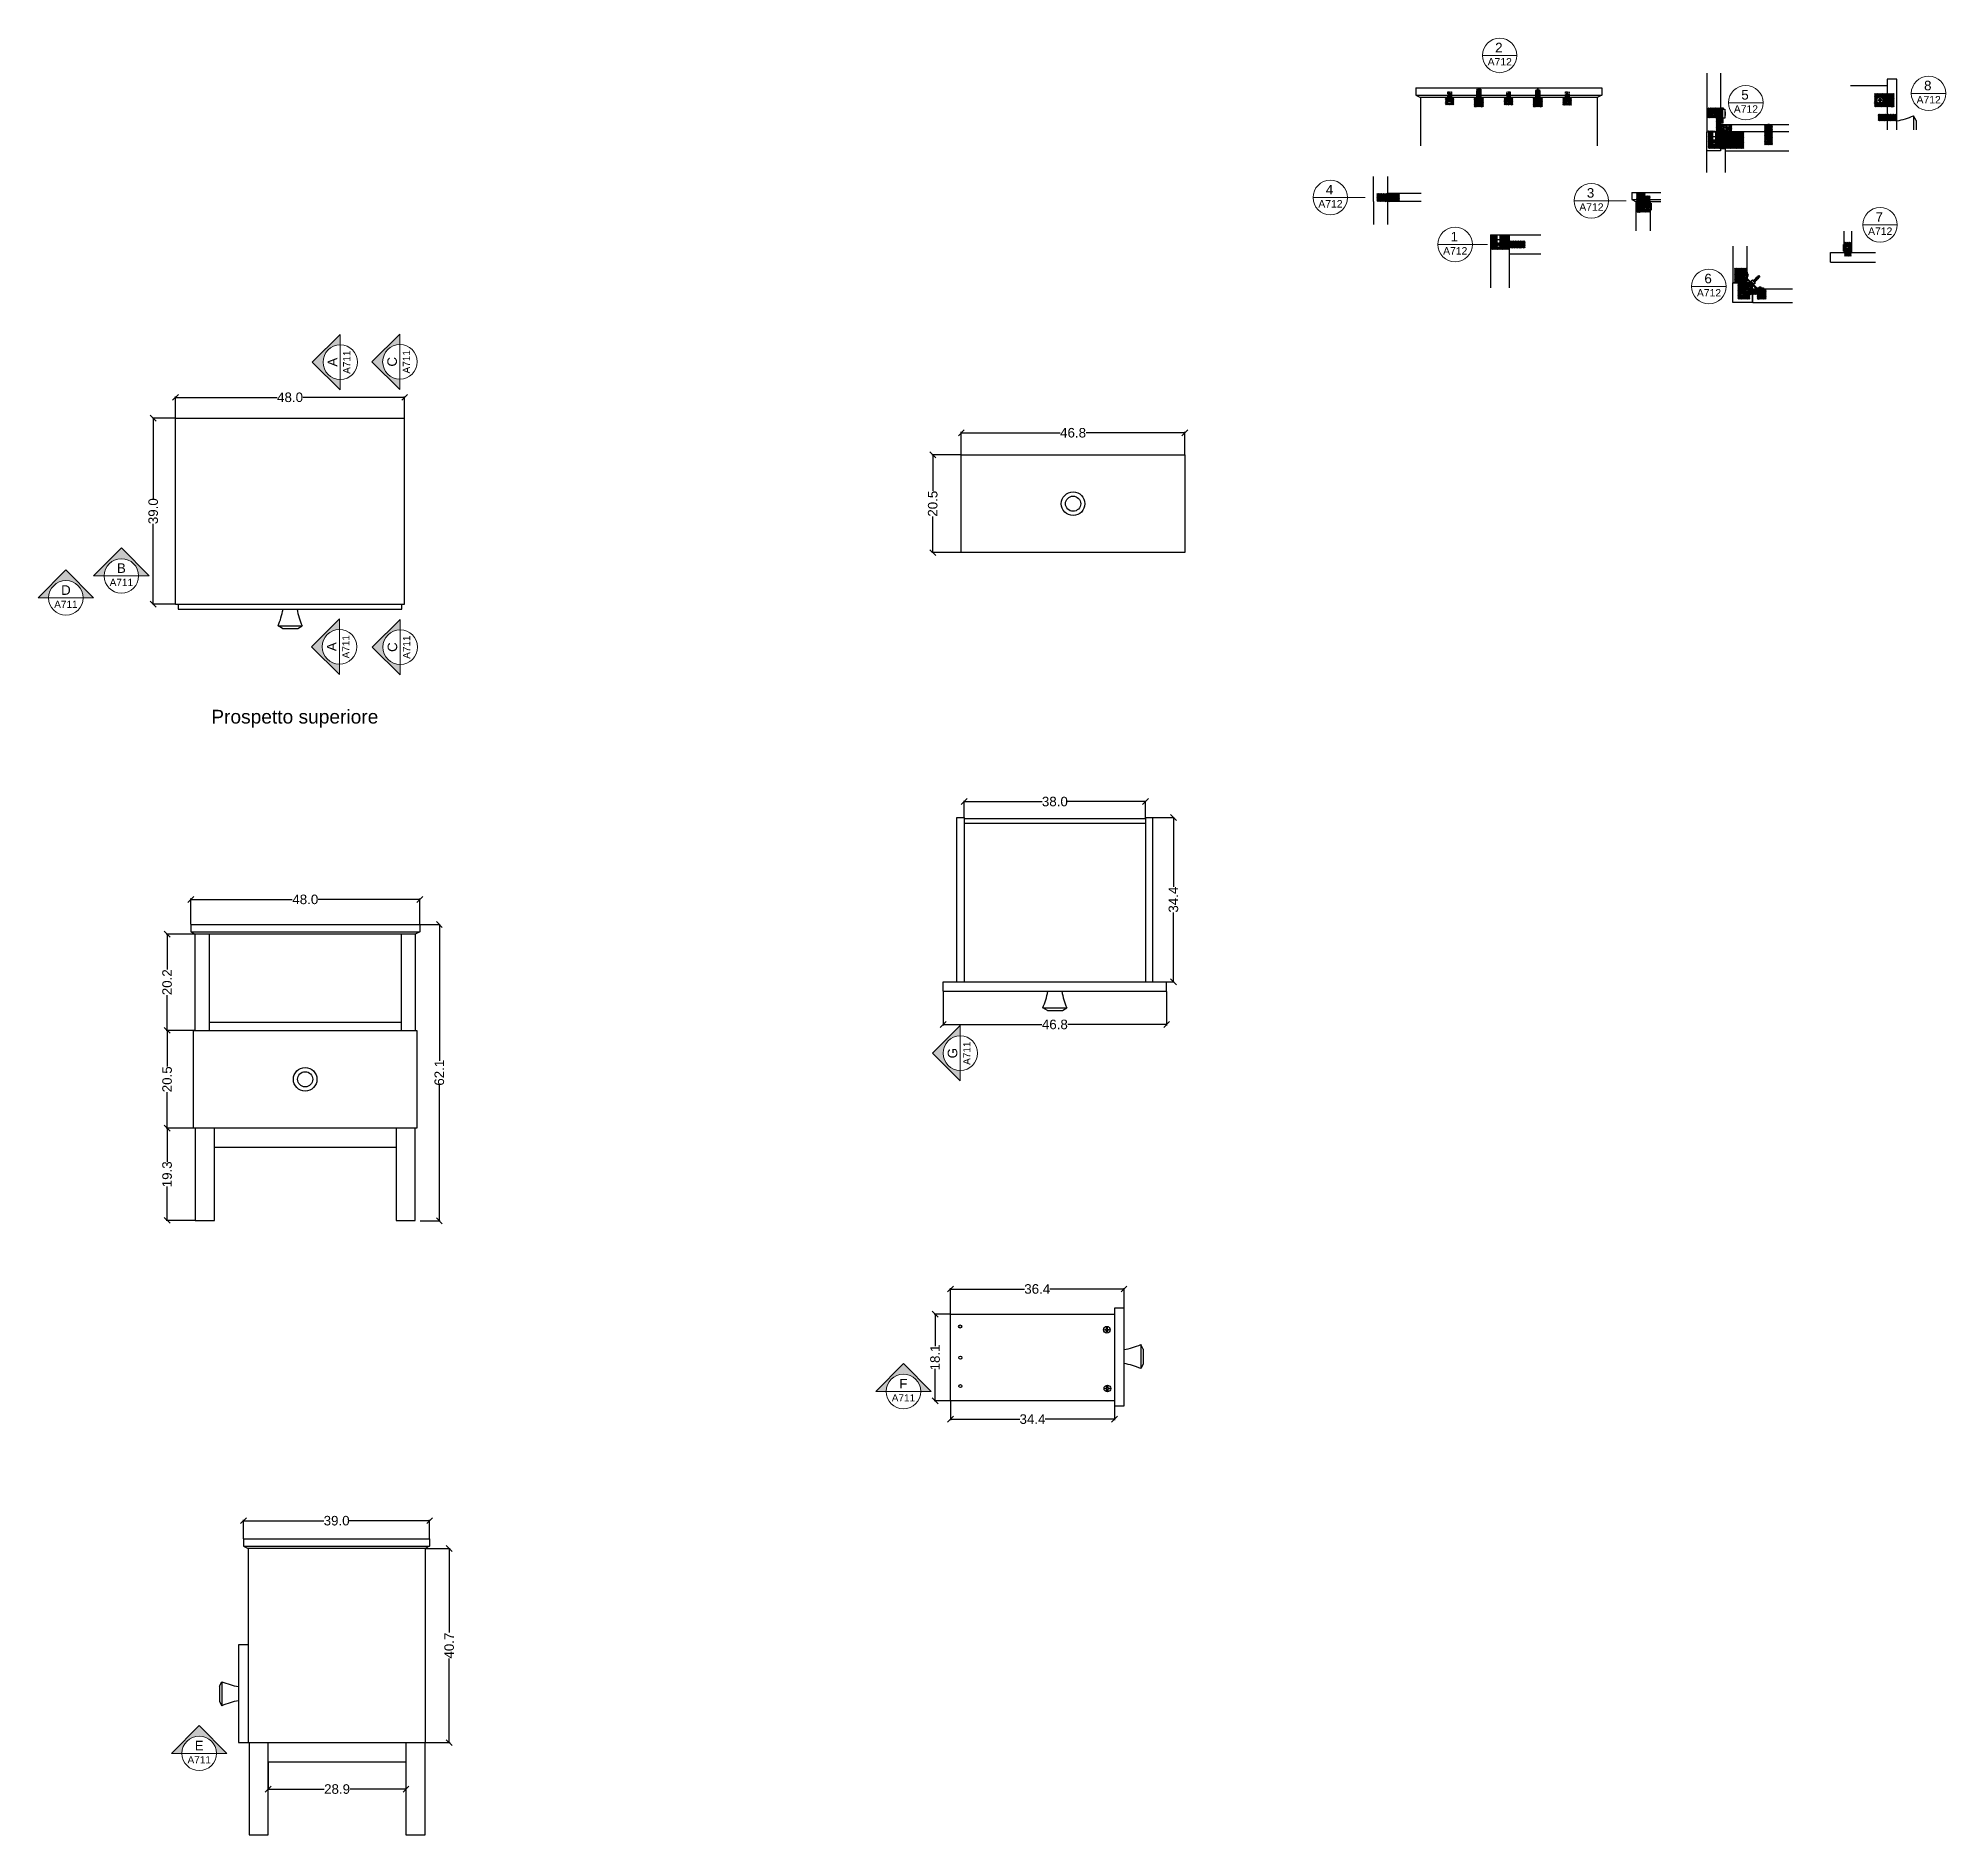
# Model space of a CAD drawing. Header units: centimetres. Extents: x -118 to 1001, y -481 to 203.
# Drawn here: x -117.7 to 282.1, y -173.1 to 203.4 of the extents above; entities that cross this region are included whole.
import ezdxf
from ezdxf.enums import TextEntityAlignment as Align

# ---------------------------------------------------------------- set-up
doc = ezdxf.new("R2010")
doc.units = ezdxf.units.CM
doc.header["$MEASUREMENT"] = 0
doc.linetypes.add('HIDDEN2', pattern=[0.1875, 0.125, -0.0625])
doc.layers.add('A-ANNO-SYMB', color=253, linetype='Continuous', lineweight=18)
for name, color, linetype in [('A-Furn', 8, 'Continuous'), ('anno', 5, 'Continuous'), ('binari', 1, 'Continuous'), ('linee di prosp', 6, 'Continuous'), ('linee in prospettp', 252, 'Continuous'), ('retini', 245, 'Continuous'), ('viti e cerniere', 3, 'Continuous')]:
    doc.layers.add(name, color=color, linetype=linetype)
doc.styles.add('ARIAL', font='Arial.ttf')
doc.styles.get("Standard").update_dxf_attribs({"font": 'Arial.ttf'})
doc.dimstyles.get("Standard").update_dxf_attribs({"dimtxt": 2, "dimasz": 1.23, "dimexe": 0.18, "dimexo": 0.0625, "dimgap": 0.09, "dimtad": 0, "dimdec": 1, "dimzin": 0, "dimdsep": 46, "dimtxsty": 'Standard', "dimblk": 'OBLIQUE', "dimblk1": 'OBLIQUE', "dimblk2": 'OBLIQUE', "dimcen": 0.09, "dimadec": 0, "dimazin": 0, "dimtfac": 1, "dimtdec": 1, "dimtofl": 0, "dimtmove": 0, "dimatfit": 3, "dimldrblk": 'OBLIQUE', "dimfxl": 1, "dimtolj": 1, "dimtzin": 0, "dimarcsym": 0})
pattern_1 = [(45, (-92.27323, 171.82195), (-0.08838835, 0.08838835), [])]
pattern_2 = [(45, (-106.97149, 159.91149), (-0.08838835, 0.08838835), [])]
pattern_3 = [(45, (-139.67396, 139.03277), (-0.088388348, 0.088388348), [])]
pattern_4 = [(45, (-124.91577, 194.43001), (-0.088388348, 0.088388348), [])]
pattern_5 = [(45, (144.39086, -149.11735), (-0.088388348, 0.088388348), [])]

msp = doc.modelspace()

# ---------------------------------------------------------------- texts
at = {"layer": 'A-ANNO-SYMB', "linetype": 'Continuous', "lineweight": 20}
for tag, text, height, p in [('2', 'A', 2, (188.39, 202.43)), ('A712', 'A301', 1.555, (188.58, 199.23)), ('5', 'A', 2, (239.97, 192.52)), ('8', 'A', 2, (278.27, 194.47)), ('A712', 'A301', 1.555, (240.16, 189.32)), ('A712', 'A301', 1.555, (278.46, 191.27)), ('4', 'A', 2, (152.91, 172.65)), ('3', 'A', 2, (207.6, 171.97)), ('A712', 'A301', 1.555, (153.1, 169.45)), ('A712', 'A301', 1.555, (207.79, 168.78)), ('7', 'A', 2, (268.11, 166.92)), ('1', 'A', 2, (179.06, 162.8)), ('A712', 'A301', 1.555, (268.3, 163.72)), ('A712', 'A301', 1.555, (179.25, 159.6)), ('6', 'A', 2, (232.24, 154.01)), ('A712', 'A301', 1.555, (232.43, 150.81))]:
    msp.add_attdef(tag, text=text, height=height, dxfattribs=at).set_placement(p, align=Align.TOP_CENTER)
at = {"layer": 'anno'}
msp.add_text('Prospetto superiore', height=2.8717, dxfattribs=at).set_placement((-81.42, 59.76))

# ---------------------------------------------------------------- blocks, each defined once
blk = doc.blocks.new('SYMBOL')
at = {"layer": 'A-ANNO-SYMB', "linetype": 'Continuous', "lineweight": 20}
h = blk.add_hatch(color=256, dxfattribs=at)
h.dxf.hatch_style = 1
h.paths.add_polyline_path([(11.206, 4.948), (11.316, 4.948, -1), (11.678, 4.948), (11.788, 4.948), (11.497, 5.241)])
at = {"linetype": 'Continuous', "lineweight": 20}
blk.add_line((11.316, 4.948), (11.678, 4.948), dxfattribs=at)
at = {"layer": 'A-ANNO-SYMB', "linetype": 'Continuous', "lineweight": 20}
for p, q in [((11.206, 4.948), (11.497, 5.241)), ((11.788, 4.948), (11.497, 5.241)), ((11.316, 4.948), (11.206, 4.948)), ((11.678, 4.948), (11.788, 4.948))]:
    blk.add_line(p, q, dxfattribs=at)
blk.add_circle((11.497, 4.948), 0.181, dxfattribs=at)
for tag, p in [('TAVOLA', (11.497, 5.08)), ('SEZIONE', (11.497, 4.918))]:
    blk.add_attdef(tag, text='', height=0.1, dxfattribs=at).set_placement(p, align=Align.TOP_CENTER)
blk = doc.blocks.new('_Oblique')
at = {"color": 0, "linetype": 'ByBlock', "lineweight": -2}
blk.add_line((-0.5, -0.5), (0.5, 0.5), dxfattribs=at)
blk = doc.blocks.new('*D29')
at = {"layer": 'anno', "color": 0, "lineweight": -2, "transparency": 16777216}
for p, q in [((-85.72, 17.69), (-85.72, 23.07)), ((-85.72, 22.89), (-64.45, 22.89)), ((-37.72, 22.89), (-59, 22.89)), ((-37.72, 17.69), (-37.72, 23.07))]:
    blk.add_line(p, q, dxfattribs=at)
at = {"layer": 'Defpoints', "color": 0, "transparency": 16777216}
for p in [(-37.72, 22.89), (-85.72, 17.63), (-37.72, 17.63)]:
    blk.add_point(p, dxfattribs=at)
at = {"layer": 'anno', "color": 0, "lineweight": -2, "transparency": 16777216, "xscale": 1.23, "yscale": 1.23, "zscale": 1.23, "rotation": 180}
blk.add_blockref('_Oblique', (-85.72, 22.89), dxfattribs=at)
at = {"layer": 'anno', "color": 0, "lineweight": -2, "transparency": 16777216, "xscale": 1.23, "yscale": 1.23, "zscale": 1.23}
blk.add_blockref('_Oblique', (-37.72, 22.89), dxfattribs=at)
at = {"layer": 'anno', "color": 0, "transparency": 16777216, "insert": (-61.72, 22.89), "char_height": 2, "attachment_point": 5}
blk.add_mtext('\\A1;48.0', dxfattribs=at)
blk = doc.blocks.new('*D30')
at = {"layer": 'anno', "color": 0, "lineweight": -2, "transparency": 16777216}
for p, q in [((-84.83, 15.63), (-90.86, 15.63)), ((-90.68, 15.63), (-90.68, 8.24)), ((-90.68, -4.55), (-90.68, 2.84)), ((-84.83, -4.55), (-90.86, -4.55))]:
    blk.add_line(p, q, dxfattribs=at)
at = {"layer": 'Defpoints', "color": 0, "transparency": 16777216}
for p in [(-90.68, 15.63), (-84.77, 15.63), (-84.77, -4.55)]:
    blk.add_point(p, dxfattribs=at)
at = {"layer": 'anno', "color": 0, "lineweight": -2, "transparency": 16777216, "xscale": 1.23, "yscale": 1.23, "zscale": 1.23}
for p, rotation in [((-90.68, 15.63), 90), ((-90.68, -4.55), 270)]:
    blk.add_blockref('_Oblique', p, dxfattribs=dict(at, rotation=rotation))
at = {"layer": 'anno', "color": 0, "transparency": 16777216, "insert": (-90.68, 5.54), "char_height": 2, "attachment_point": 5, "rotation": 90}
blk.add_mtext('\\A1;20.2', dxfattribs=at)
blk = doc.blocks.new('*D31')
at = {"layer": 'anno', "color": 0, "lineweight": -2, "transparency": 16777216}
for p, q in [((-85.22, -4.55), (-90.86, -4.55)), ((-90.68, -4.55), (-90.68, -12.09)), ((-90.68, -25.05), (-90.68, -17.51)), ((-85.22, -25.05), (-90.86, -25.05))]:
    blk.add_line(p, q, dxfattribs=at)
at = {"layer": 'Defpoints', "color": 0, "transparency": 16777216}
for p in [(-90.68, -4.55), (-85.16, -4.55), (-85.16, -25.05)]:
    blk.add_point(p, dxfattribs=at)
at = {"layer": 'anno', "color": 0, "lineweight": -2, "transparency": 16777216, "xscale": 1.23, "yscale": 1.23, "zscale": 1.23}
for p, rotation in [((-90.68, -4.55), 90), ((-90.68, -25.05), 270)]:
    blk.add_blockref('_Oblique', p, dxfattribs=dict(at, rotation=rotation))
at = {"layer": 'anno', "color": 0, "transparency": 16777216, "insert": (-90.68, -14.8), "char_height": 2, "attachment_point": 5, "rotation": 90}
blk.add_mtext('\\A1;20.5', dxfattribs=at)
blk = doc.blocks.new('*D32')
at = {"layer": 'anno', "color": 0, "lineweight": -2, "transparency": 16777216}
for p, q in [((-84.83, -25.05), (-90.86, -25.05)), ((-90.68, -25.05), (-90.68, -32.12)), ((-90.68, -44.37), (-90.68, -37.3)), ((-84.83, -44.37), (-90.86, -44.37))]:
    blk.add_line(p, q, dxfattribs=at)
at = {"layer": 'Defpoints', "color": 0, "transparency": 16777216}
for p in [(-84.77, -25.05), (-90.68, -44.37), (-84.77, -44.37)]:
    blk.add_point(p, dxfattribs=at)
at = {"layer": 'anno', "color": 0, "lineweight": -2, "transparency": 16777216, "xscale": 1.23, "yscale": 1.23, "zscale": 1.23}
for p, rotation in [((-90.68, -25.05), 90), ((-90.68, -44.37), 270)]:
    blk.add_blockref('_Oblique', p, dxfattribs=dict(at, rotation=rotation))
at = {"layer": 'anno', "color": 0, "transparency": 16777216, "insert": (-90.68, -34.71), "char_height": 2, "attachment_point": 5, "rotation": 90}
blk.add_mtext('\\A1;19.3', dxfattribs=at)
blk = doc.blocks.new('*D33')
at = {"layer": 'anno', "color": 0, "lineweight": -2, "transparency": 16777216}
for p, q in [((-37.66, 17.63), (-33.45, 17.63)), ((-33.63, 17.63), (-33.63, -10.91)), ((-33.63, -44.47), (-33.63, -15.92)), ((-37.66, -44.47), (-33.45, -44.47))]:
    blk.add_line(p, q, dxfattribs=at)
at = {"layer": 'Defpoints', "color": 0, "transparency": 16777216}
for p in [(-37.72, 17.63), (-37.72, -44.47), (-33.63, -44.47)]:
    blk.add_point(p, dxfattribs=at)
at = {"layer": 'anno', "color": 0, "lineweight": -2, "transparency": 16777216, "xscale": 1.23, "yscale": 1.23, "zscale": 1.23}
for p, rotation in [((-33.63, 17.63), 90), ((-33.63, -44.47), 270)]:
    blk.add_blockref('_Oblique', p, dxfattribs=dict(at, rotation=rotation))
at = {"layer": 'anno', "color": 0, "transparency": 16777216, "insert": (-33.63, -13.42), "char_height": 2, "attachment_point": 5, "rotation": 90}
blk.add_mtext('\\A1;62.1', dxfattribs=at)
blk = doc.blocks.new('*D34')
at = {"layer": 'anno', "color": 0, "lineweight": -2, "transparency": 16777216}
for p, q in [((-74.66, -111.08), (-74.66, -107.13)), ((-74.66, -107.31), (-57.83, -107.31)), ((-35.66, -107.31), (-52.5, -107.31)), ((-35.66, -111.08), (-35.66, -107.13))]:
    blk.add_line(p, q, dxfattribs=at)
at = {"layer": 'Defpoints', "color": 0, "transparency": 16777216}
for p in [(-35.66, -107.31), (-74.66, -111.14), (-35.66, -111.14)]:
    blk.add_point(p, dxfattribs=at)
at = {"layer": 'anno', "color": 0, "lineweight": -2, "transparency": 16777216, "xscale": 1.23, "yscale": 1.23, "zscale": 1.23, "rotation": 180}
blk.add_blockref('_Oblique', (-74.66, -107.31), dxfattribs=at)
at = {"layer": 'anno', "color": 0, "lineweight": -2, "transparency": 16777216, "xscale": 1.23, "yscale": 1.23, "zscale": 1.23}
blk.add_blockref('_Oblique', (-35.66, -107.31), dxfattribs=at)
at = {"layer": 'anno', "color": 0, "transparency": 16777216, "insert": (-55.16, -107.31), "char_height": 2, "attachment_point": 5}
blk.add_mtext('\\A1;39.0', dxfattribs=at)
blk = doc.blocks.new('*D35')
at = {"layer": 'anno', "color": 0, "lineweight": -2, "transparency": 16777216}
for p, q in [((-36.56, -113.14), (-31.39, -113.14)), ((-31.57, -113.14), (-31.57, -130.76)), ((-31.57, -153.82), (-31.57, -136.2)), ((-36.56, -153.82), (-31.39, -153.82))]:
    blk.add_line(p, q, dxfattribs=at)
at = {"layer": 'Defpoints', "color": 0, "transparency": 16777216}
for p in [(-36.62, -113.14), (-36.62, -153.82), (-31.57, -153.82)]:
    blk.add_point(p, dxfattribs=at)
at = {"layer": 'anno', "color": 0, "lineweight": -2, "transparency": 16777216, "xscale": 1.23, "yscale": 1.23, "zscale": 1.23}
for p, rotation in [((-31.57, -113.14), 90), ((-31.57, -153.82), 270)]:
    blk.add_blockref('_Oblique', p, dxfattribs=dict(at, rotation=rotation))
at = {"layer": 'anno', "color": 0, "transparency": 16777216, "insert": (-31.57, -133.48), "char_height": 2, "attachment_point": 5, "rotation": 90}
blk.add_mtext('\\A1;40.7', dxfattribs=at)
blk = doc.blocks.new('*D36')
at = {"layer": 'anno', "color": 0, "lineweight": -2, "transparency": 16777216}
for p, q in [((-69.5, -157.88), (-69.5, -163.73)), ((-40.62, -157.88), (-40.62, -163.73)), ((-69.5, -163.55), (-57.77, -163.55)), ((-40.62, -163.55), (-52.35, -163.55))]:
    blk.add_line(p, q, dxfattribs=at)
at = {"layer": 'Defpoints', "color": 0, "transparency": 16777216}
for p in [(-69.5, -157.82), (-40.62, -157.82), (-40.62, -163.55)]:
    blk.add_point(p, dxfattribs=at)
at = {"layer": 'anno', "color": 0, "lineweight": -2, "transparency": 16777216, "xscale": 1.23, "yscale": 1.23, "zscale": 1.23, "rotation": 180}
blk.add_blockref('_Oblique', (-69.5, -163.55), dxfattribs=at)
at = {"layer": 'anno', "color": 0, "lineweight": -2, "transparency": 16777216, "xscale": 1.23, "yscale": 1.23, "zscale": 1.23}
blk.add_blockref('_Oblique', (-40.62, -163.55), dxfattribs=at)
at = {"layer": 'anno', "color": 0, "transparency": 16777216, "insert": (-55.06, -163.55), "char_height": 2, "attachment_point": 5}
blk.add_mtext('\\A1;28.9', dxfattribs=at)
blk = doc.blocks.new('*D45')
at = {"layer": 'anno', "color": 0, "lineweight": -2, "transparency": 16777216}
for p, q in [((-88.91, 123.82), (-88.91, 128.3)), ((-88.91, 128.12), (-67.63, 128.12)), ((-40.91, 128.12), (-62.19, 128.12)), ((-40.91, 123.82), (-40.91, 128.3))]:
    blk.add_line(p, q, dxfattribs=at)
at = {"layer": 'Defpoints', "color": 0, "transparency": 16777216}
for p in [(-40.91, 128.12), (-88.91, 123.76), (-40.91, 123.76)]:
    blk.add_point(p, dxfattribs=at)
at = {"layer": 'anno', "color": 0, "lineweight": -2, "transparency": 16777216, "xscale": 1.23, "yscale": 1.23, "zscale": 1.23, "rotation": 180}
blk.add_blockref('_Oblique', (-88.91, 128.12), dxfattribs=at)
at = {"layer": 'anno', "color": 0, "lineweight": -2, "transparency": 16777216, "xscale": 1.23, "yscale": 1.23, "zscale": 1.23}
blk.add_blockref('_Oblique', (-40.91, 128.12), dxfattribs=at)
at = {"layer": 'anno', "color": 0, "transparency": 16777216, "insert": (-64.91, 128.12), "char_height": 2, "attachment_point": 5}
blk.add_mtext('\\A1;48.0', dxfattribs=at)
blk = doc.blocks.new('*D46')
at = {"layer": 'anno', "color": 0, "lineweight": -2, "transparency": 16777216}
for p, q in [((-88.97, 123.76), (-93.77, 123.76)), ((-93.59, 123.76), (-93.59, 106.93)), ((-93.59, 84.76), (-93.59, 101.59)), ((-88.97, 84.76), (-93.77, 84.76))]:
    blk.add_line(p, q, dxfattribs=at)
at = {"layer": 'Defpoints', "color": 0, "transparency": 16777216}
for p in [(-93.59, 123.76), (-88.91, 123.76), (-88.91, 84.76)]:
    blk.add_point(p, dxfattribs=at)
at = {"layer": 'anno', "color": 0, "lineweight": -2, "transparency": 16777216, "xscale": 1.23, "yscale": 1.23, "zscale": 1.23}
for p, rotation in [((-93.59, 123.76), 90), ((-93.59, 84.76), 270)]:
    blk.add_blockref('_Oblique', p, dxfattribs=dict(at, rotation=rotation))
at = {"layer": 'anno', "color": 0, "transparency": 16777216, "insert": (-93.59, 104.26), "char_height": 2, "attachment_point": 5, "rotation": 90}
blk.add_mtext('\\A1;39.0', dxfattribs=at)
blk = doc.blocks.new('*D37')
at = {"layer": 'anno', "color": 0, "lineweight": -2, "transparency": 16777216}
for p, q in [((73.46, -82.23), (73.46, -86.21)), ((107.85, -82.23), (107.85, -86.21)), ((73.46, -86.03), (87.99, -86.03)), ((107.85, -86.03), (93.32, -86.03))]:
    blk.add_line(p, q, dxfattribs=at)
at = {"layer": 'Defpoints', "color": 0, "transparency": 16777216}
for p in [(73.46, -82.17), (107.85, -82.17), (73.46, -86.03)]:
    blk.add_point(p, dxfattribs=at)
at = {"layer": 'anno', "color": 0, "lineweight": -2, "transparency": 16777216, "xscale": 1.23, "yscale": 1.23, "zscale": 1.23, "rotation": 180}
blk.add_blockref('_Oblique', (73.46, -86.03), dxfattribs=at)
at = {"layer": 'anno', "color": 0, "lineweight": -2, "transparency": 16777216, "xscale": 1.23, "yscale": 1.23, "zscale": 1.23}
blk.add_blockref('_Oblique', (107.85, -86.03), dxfattribs=at)
at = {"layer": 'anno', "color": 0, "transparency": 16777216, "insert": (90.66, -86.03), "char_height": 2, "attachment_point": 5}
blk.add_mtext('\\A1;34.4', dxfattribs=at)
blk = doc.blocks.new('*D38')
at = {"layer": 'anno', "color": 0, "lineweight": -2, "transparency": 16777216}
for p, q in [((73.46, -63.95), (73.46, -58.57)), ((73.46, -58.75), (88.99, -58.75)), ((109.85, -58.75), (94.32, -58.75)), ((109.85, -62.69), (109.85, -58.57))]:
    blk.add_line(p, q, dxfattribs=at)
at = {"layer": 'Defpoints', "color": 0, "transparency": 16777216}
for p in [(109.85, -58.75), (109.85, -62.75), (73.46, -64.02)]:
    blk.add_point(p, dxfattribs=at)
at = {"layer": 'anno', "color": 0, "lineweight": -2, "transparency": 16777216, "xscale": 1.23, "yscale": 1.23, "zscale": 1.23, "rotation": 180}
blk.add_blockref('_Oblique', (73.46, -58.75), dxfattribs=at)
at = {"layer": 'anno', "color": 0, "lineweight": -2, "transparency": 16777216, "xscale": 1.23, "yscale": 1.23, "zscale": 1.23}
blk.add_blockref('_Oblique', (109.85, -58.75), dxfattribs=at)
at = {"layer": 'anno', "color": 0, "transparency": 16777216, "insert": (91.66, -58.75), "char_height": 2, "attachment_point": 5}
blk.add_mtext('\\A1;36.4', dxfattribs=at)
blk = doc.blocks.new('*D39')
at = {"layer": 'anno', "color": 0, "lineweight": -2, "transparency": 16777216}
for p, q in [((73.4, -64.02), (70.07, -64.02)), ((70.25, -64.02), (70.25, -70.7)), ((70.25, -82.17), (70.25, -75.49)), ((73.4, -82.17), (70.07, -82.17))]:
    blk.add_line(p, q, dxfattribs=at)
at = {"layer": 'Defpoints', "color": 0, "transparency": 16777216}
for p in [(70.25, -64.02), (73.46, -64.02), (73.46, -82.17)]:
    blk.add_point(p, dxfattribs=at)
at = {"layer": 'anno', "color": 0, "lineweight": -2, "transparency": 16777216, "xscale": 1.23, "yscale": 1.23, "zscale": 1.23}
for p, rotation in [((70.25, -64.02), 90), ((70.25, -82.17), 270)]:
    blk.add_blockref('_Oblique', p, dxfattribs=dict(at, rotation=rotation))
at = {"layer": 'anno', "color": 0, "transparency": 16777216, "insert": (70.25, -73.09), "char_height": 2, "attachment_point": 5, "rotation": 90}
blk.add_mtext('\\A1;18.1', dxfattribs=at)
blk = doc.blocks.new('*D40')
at = {"layer": 'anno', "color": 0, "lineweight": -2, "transparency": 16777216}
for p, q in [((71.94, 3.58), (71.94, -3.49)), ((118.77, 3.58), (118.77, -3.49)), ((71.94, -3.31), (92.63, -3.31)), ((118.77, -3.31), (98.08, -3.31))]:
    blk.add_line(p, q, dxfattribs=at)
at = {"layer": 'Defpoints', "color": 0, "transparency": 16777216}
for p in [(71.94, 3.65), (118.77, 3.65), (118.77, -3.31)]:
    blk.add_point(p, dxfattribs=at)
at = {"layer": 'anno', "color": 0, "lineweight": -2, "transparency": 16777216, "xscale": 1.23, "yscale": 1.23, "zscale": 1.23, "rotation": 180}
blk.add_blockref('_Oblique', (71.94, -3.31), dxfattribs=at)
at = {"layer": 'anno', "color": 0, "lineweight": -2, "transparency": 16777216, "xscale": 1.23, "yscale": 1.23, "zscale": 1.23}
blk.add_blockref('_Oblique', (118.77, -3.31), dxfattribs=at)
at = {"layer": 'anno', "color": 0, "transparency": 16777216, "insert": (95.35, -3.31), "char_height": 2, "attachment_point": 5}
blk.add_mtext('\\A1;46.8', dxfattribs=at)
blk = doc.blocks.new('*D41')
at = {"layer": 'anno', "color": 0, "lineweight": -2, "transparency": 16777216}
for p, q in [((115.93, 40.07), (120.38, 40.07)), ((120.2, 40.07), (120.2, 25.52)), ((120.2, 5.64), (120.2, 20.18)), ((115.93, 5.64), (120.38, 5.64))]:
    blk.add_line(p, q, dxfattribs=at)
at = {"layer": 'Defpoints', "color": 0, "transparency": 16777216}
for p in [(115.87, 40.07), (120.2, 40.07), (115.87, 5.64)]:
    blk.add_point(p, dxfattribs=at)
at = {"layer": 'anno', "color": 0, "lineweight": -2, "transparency": 16777216, "xscale": 1.23, "yscale": 1.23, "zscale": 1.23}
for p, rotation in [((120.2, 40.07), 90), ((120.2, 5.64), 270)]:
    blk.add_blockref('_Oblique', p, dxfattribs=dict(at, rotation=rotation))
at = {"layer": 'anno', "color": 0, "transparency": 16777216, "insert": (120.2, 22.85), "char_height": 2, "attachment_point": 5, "rotation": 90}
blk.add_mtext('\\A1;34.4', dxfattribs=at)
blk = doc.blocks.new('*D42')
at = {"layer": 'anno', "color": 0, "lineweight": -2, "transparency": 16777216}
for p, q in [((76.35, 39.94), (76.35, 43.58)), ((76.35, 43.4), (92.68, 43.4)), ((114.34, 43.4), (98.02, 43.4)), ((114.34, 39.94), (114.34, 43.58))]:
    blk.add_line(p, q, dxfattribs=at)
at = {"layer": 'Defpoints', "color": 0, "transparency": 16777216}
for p in [(114.34, 43.4), (76.35, 39.87), (114.34, 39.87)]:
    blk.add_point(p, dxfattribs=at)
at = {"layer": 'anno', "color": 0, "lineweight": -2, "transparency": 16777216, "xscale": 1.23, "yscale": 1.23, "zscale": 1.23, "rotation": 180}
blk.add_blockref('_Oblique', (76.35, 43.4), dxfattribs=at)
at = {"layer": 'anno', "color": 0, "lineweight": -2, "transparency": 16777216, "xscale": 1.23, "yscale": 1.23, "zscale": 1.23}
blk.add_blockref('_Oblique', (114.34, 43.4), dxfattribs=at)
at = {"layer": 'anno', "color": 0, "transparency": 16777216, "insert": (95.35, 43.4), "char_height": 2, "attachment_point": 5}
blk.add_mtext('\\A1;38.0', dxfattribs=at)
blk = doc.blocks.new('*D43')
at = {"layer": 'anno', "color": 0, "lineweight": -2, "transparency": 16777216}
for p, q in [((75.75, 116.14), (75.75, 120.87)), ((75.75, 120.69), (96.44, 120.69)), ((122.58, 120.69), (101.89, 120.69)), ((122.58, 116.14), (122.58, 120.87))]:
    blk.add_line(p, q, dxfattribs=at)
at = {"layer": 'Defpoints', "color": 0, "transparency": 16777216}
for p in [(122.58, 120.69), (75.75, 116.08), (122.58, 116.08)]:
    blk.add_point(p, dxfattribs=at)
at = {"layer": 'anno', "color": 0, "lineweight": -2, "transparency": 16777216, "xscale": 1.23, "yscale": 1.23, "zscale": 1.23, "rotation": 180}
blk.add_blockref('_Oblique', (75.75, 120.69), dxfattribs=at)
at = {"layer": 'anno', "color": 0, "lineweight": -2, "transparency": 16777216, "xscale": 1.23, "yscale": 1.23, "zscale": 1.23}
blk.add_blockref('_Oblique', (122.58, 120.69), dxfattribs=at)
at = {"layer": 'anno', "color": 0, "transparency": 16777216, "insert": (99.17, 120.69), "char_height": 2, "attachment_point": 5}
blk.add_mtext('\\A1;46.8', dxfattribs=at)
blk = doc.blocks.new('*D44')
at = {"layer": 'anno', "color": 0, "lineweight": -2, "transparency": 16777216}
for p, q in [((75.69, 116.08), (69.58, 116.08)), ((69.76, 116.08), (69.76, 108.54)), ((69.76, 95.58), (69.76, 103.12)), ((75.69, 95.58), (69.58, 95.58))]:
    blk.add_line(p, q, dxfattribs=at)
at = {"layer": 'Defpoints', "color": 0, "transparency": 16777216}
for p in [(69.76, 116.08), (75.75, 116.08), (75.75, 95.58)]:
    blk.add_point(p, dxfattribs=at)
at = {"layer": 'anno', "color": 0, "lineweight": -2, "transparency": 16777216, "xscale": 1.23, "yscale": 1.23, "zscale": 1.23}
for p, rotation in [((69.76, 116.08), 90), ((69.76, 95.58), 270)]:
    blk.add_blockref('_Oblique', p, dxfattribs=dict(at, rotation=rotation))
at = {"layer": 'anno', "color": 0, "transparency": 16777216, "insert": (69.76, 105.83), "char_height": 2, "attachment_point": 5, "rotation": 90}
blk.add_mtext('\\A1;20.5', dxfattribs=at)
blk = doc.blocks.new('vitetassello')
at = {"layer": 'viti e cerniere'}
for p, q in [((-0.13, 0.38), (-0.13, 1.58)), ((-0.13, 1.58), (-0.06, 1.58)), ((-0.13, 1.5), (0.31, 1.5)), ((-0.13, 0.46), (0.31, 0.46)), ((0.31, 0.38), (-0.13, 0.38)), ((-0.09, 0.46), (-0.09, 1.5)), ((-0.06, 1.76), (-0.06, 1.58)), ((-0.06, 1.58), (0.23, 1.58)), ((0, 0.35), (0, 0.27)), ((0, 0.21), (0, 0.14)), ((0, 0.08), (0, 0)), ((0.06, 0.46), (0.06, 1.5)), ((0.09, 0.46), (0.06, 0.46)), ((0.08, 0.46), (0.11, 0.46)), ((0.09, 0.46), (0.13, 0.46)), ((0.13, 0.46), (0.13, 1.5)), ((0.19, 0.38), (0.19, 0.36)), ((0.19, 0.3), (0.19, 0.22)), ((0.19, 0.16), (0.19, 0.09)), ((0.19, 0), (0.19, 0.03)), ((0.23, 1.58), (0.24, 1.58)), ((0.24, 1.76), (0.24, 1.58)), ((0.24, 1.58), (0.31, 1.58)), ((0.27, 1.5), (0.27, 0.46)), ((0.31, 1.58), (0.31, 0.38)), ((0.31, 1.5), (0.31, 1.5)), ((0, 0), (0.19, 0))]:
    blk.add_line(p, q, dxfattribs=at)
blk.add_lwpolyline([(0.36, 1.76), (0.36, 1.93), (-0.18, 1.93), (-0.18, 1.76)], close=True, dxfattribs=at)
for points in [[(-0.06, 0.27), (0, 0.21), (0.19, 0.16), (0.24, 0.16), (-0.06, 0.27), (0, 0.27), (0.19, 0.22), (0.24, 0.16)], [(-0.06, 0.14), (0, 0.08), (0.19, 0.03), (0.24, 0.03), (-0.06, 0.14), (0, 0.14), (0.19, 0.09), (0.24, 0.03)], [(-0.03, 0.38), (0, 0.35), (0.19, 0.3), (0.24, 0.3), (0.01, 0.38)], [(0.09, 0.38), (0.19, 0.36), (0.24, 0.3)]]:
    blk.add_lwpolyline(points, dxfattribs=at)
blk = doc.blocks.new('tassello')
at = {"layer": 'viti e cerniere', "linetype": 'ByBlock', "lineweight": 100}
for p, q in [((0, 0.51), (0.21, 0.7)), ((0, 0.51), (0, 0.18)), ((0.21, 0), (0, 0.18)), ((0.21, 0.7), (3.71, 0.7)), ((0.21, 0.7), (0.21, 0)), ((0.21, 0.7), (0.21, 0.52)), ((0.21, 0.52), (0.75, 0.52)), ((0.21, 0.35), (0.9, 0.35)), ((0.9, 0.17), (0.21, 0.17)), ((0.75, 0.52), (3.71, 0.52)), ((0.9, 0.35), (0.9, 0.35)), ((0.9, 0.35), (3.71, 0.35)), ((0.9, 0.17), (3.71, 0.17)), ((3.92, 0.51), (3.71, 0.7)), ((3.71, 0.7), (3.71, 0)), ((3.71, 0), (3.92, 0.18)), ((3.92, 0.51), (3.92, 0.18)), ((3.71, 0), (0.21, 0))]:
    blk.add_line(p, q, dxfattribs=at)
blk = doc.blocks.new('binariocomodinoprosp')
at = {"layer": 'linee di prosp'}
for p, q in [((-0.03, 3.14), (-0.03, 0.02)), ((0, 3.16), (0.47, 3.16)), ((0, 0), (0.47, 0)), ((0.1, 0.12), (0.1, 3.02)), ((0.47, 3.02), (0.1, 3.02)), ((0.1, 3.02), (0.23, 2.72)), ((0.23, 1.45), (0.1, 0.12)), ((0.47, 0.12), (0.1, 0.12)), ((0.23, 2.72), (0.23, 1.45)), ((0.47, 3.16), (0.47, 3.02)), ((0.47, 0), (0.47, 0.12))]:
    blk.add_line(p, q, dxfattribs=at)
for points in [[(0.39, 2.26), (0.18, 2.26), (0.18, 1.63), (0.39, 1.63)], [(0.82, 1.58), (0.92, 1.58), (0.92, 2.33), (0.82, 2.33)]]:
    blk.add_lwpolyline(points, dxfattribs=at)
blk.add_lwpolyline([(0.39, 2.87), (0.82, 2.87), (0.82, 1.03), (0.39, 1.03)], close=True, dxfattribs=at)
for centre, start, end in [((0, 3.13), 87.1352, 172.8843), ((0, 0.03), 198.031, 272.8648)]:
    blk.add_arc(centre, 0.0309, start, end, dxfattribs=at)
at = {"layer": 'linee in prospettp'}
for p, q in [((0.47, 2.87), (0.47, 3.02)), ((0.47, 0.12), (0.47, 1.03))]:
    blk.add_line(p, q, dxfattribs=at)

# ---------------------------------------------------------------- dimensions: what is measured, and where the dimension line sits
at = {"layer": 'anno'}
for base, p1, p2, picture, middle in [((-40.91, 128.12), (-88.91, 123.76), (-40.91, 123.76), '*D45', (-64.91, 128.12)), ((122.58, 120.69), (75.75, 116.08), (122.58, 116.08), '*D43', (99.17, 120.69)), ((-37.72, 22.89), (-85.72, 17.63), (-37.72, 17.63), '*D29', (-61.72, 22.89)), ((118.77, -3.31), (71.94, 3.65), (118.77, 3.65), '*D40', (95.35, -3.31)), ((109.85, -58.75), (73.46, -64.02), (109.85, -62.75), '*D38', (91.66, -58.75)), ((73.46, -86.03), (107.85, -82.17), (73.46, -82.17), '*D37', (90.66, -86.03)), ((-35.66, -107.31), (-74.66, -111.14), (-35.66, -111.14), '*D34', (-55.16, -107.31)), ((-40.62, -163.55), (-69.5, -157.82), (-40.62, -157.82), '*D36', (-55.06, -163.55))]:
    dim = msp.add_linear_dim(base=base, p1=p1, p2=p2, dimstyle='Standard', dxfattribs=at)
    dim.commit()
    dim.dimension.update_dxf_attribs({"geometry": picture, "text_midpoint": middle})
for base, p1, p2, picture, middle in [((-93.59, 123.76), (-88.91, 84.76), (-88.91, 123.76), '*D46', (-93.59, 104.26)), ((69.76, 116.08), (75.75, 95.58), (75.75, 116.08), '*D44', (69.76, 105.83)), ((120.2, 40.07), (115.87, 5.64), (115.87, 40.07), '*D41', (120.2, 22.85)), ((-90.68, 15.63), (-84.77, -4.55), (-84.77, 15.63), '*D30', (-90.68, 5.54)), ((-33.63, -44.47), (-37.72, 17.63), (-37.72, -44.47), '*D33', (-33.63, -13.42)), ((-90.68, -4.55), (-85.16, -25.05), (-85.16, -4.55), '*D31', (-90.68, -14.8)), ((-90.68, -44.37), (-84.77, -25.05), (-84.77, -44.37), '*D32', (-90.68, -34.71)), ((70.2535, -64.0163), (73.4616, -82.1655), (73.4616, -64.0163), '*D39', (70.2535, -73.0909)), ((-31.57, -153.82), (-36.62, -113.14), (-36.62, -153.82), '*D35', (-31.57, -133.48))]:
    dim = msp.add_linear_dim(base=base, p1=p1, p2=p2, angle=90, dimstyle='Standard', dxfattribs=at)
    dim.commit()
    dim.dimension.update_dxf_attribs({"geometry": picture, "text_midpoint": middle})
dim = msp.add_aligned_dim(p1=(76.35, 39.87), p2=(114.34, 39.87), distance=3.52, dimstyle='Standard', dxfattribs=at)
dim.commit()
dim.dimension.update_dxf_attribs({"geometry": '*D42', "text_midpoint": (95.35, 43.4)})

# ---------------------------------------------------------------- hatches: boundary and pattern name
at = {"layer": 'retini', "ltscale": 3}
h = msp.add_hatch(dxfattribs=at)
h.set_pattern_fill('ANSI31', color=256)
h.set_pattern_definition([(45, (-131.603, 159.9388), (-0.08838835, 0.08838835), [])])
h.paths.add_polyline_path([(177.68, 190.95), (177.18, 190.95), (177.18, 189.41), (177.68, 189.41), (178.48, 189.41), (178.98, 189.41), (178.98, 190.95), (178.48, 190.95), (178.48, 189.77), (177.68, 189.77)])
h = msp.add_hatch(dxfattribs=at)
h.set_pattern_fill('ANSI31', color=256)
h.set_pattern_definition(pattern_2)
h.paths.add_polyline_path([(183.77, 190.96), (183.19, 190.96), (183.19, 188.97), (183.77, 188.97), (184.62, 188.97), (185.18, 188.98), (185.18, 190.96), (184.6, 190.96), (184.6, 189.33), (183.77, 189.33)])
h = msp.add_hatch(dxfattribs=at)
h.set_pattern_fill('ANSI31', color=256)
h.set_pattern_definition([(45, (-119.29709, 159.9581), (-0.08838835, 0.08838835), [])])
h.paths.add_polyline_path([(189.99, 190.97), (189.48, 190.97), (189.48, 189.43), (189.99, 189.43), (190.78, 189.43), (191.29, 189.43), (191.29, 190.97), (190.78, 190.97), (190.78, 189.79), (189.99, 189.79)])
h = msp.add_hatch(dxfattribs=at)
h.set_pattern_fill('ANSI31', color=256)
h.set_pattern_definition([(45, (-94.60428, 159.92184), (-0.08838835, 0.08838835), [])])
h.paths.add_polyline_path([(196.13, 190.97), (195.56, 190.97), (195.56, 188.98), (196.13, 188.98), (196.99, 188.98), (197.55, 188.99), (197.55, 190.97), (196.97, 190.97), (196.97, 189.34), (196.13, 189.34)])
h = msp.add_hatch(dxfattribs=at)
h.set_pattern_fill('ANSI31', color=256)
h.set_pattern_definition(pattern_2)
h.paths.add_polyline_path([(202.31, 190.93), (201.81, 190.93), (201.81, 189.38), (202.31, 189.38), (203.11, 189.38), (203.61, 189.38), (203.61, 190.93), (203.11, 190.93), (203.11, 189.74), (202.31, 189.74)])
h = msp.add_hatch(dxfattribs=at)
h.set_pattern_fill('ANSI31', color=256)
h.set_pattern_definition(pattern_4)
h.paths.add_polyline_path([(234.81, 187.43), (233.15, 187.43), (233.15, 187.92), (234.8, 187.92), (234.8, 188.79), (232.08, 188.79), (232.08, 186.68), (233.93, 186.68), (233.93, 183.97), (234.77, 183.97), (234.77, 184.18), (234.4, 184.18), (234.4, 184.59), (234.81, 184.59), (234.84, 184.67), (234.84, 185.28), (234.81, 185.28)])
h.paths.add_polyline_path([(235.23, 185.14), (236.54, 185.14), (236.54, 183.82), (237.2, 183.82), (237.2, 185.28), (234.84, 185.28), (234.84, 184.7), (234.86, 184.7), (234.99, 184.97)])
h = msp.add_hatch(dxfattribs=at)
h.set_pattern_fill('ANSI31', color=256)
h.set_pattern_definition(pattern_5)
h.paths.add_polyline_path([(269.78, 191.81), (267.56, 191.81), (267.08, 191.81), (267.08, 188.97), (269.78, 188.97), (269.78, 189.99), (268.85, 189.99), (268.76, 189.84), (268.26, 189.64), (268.06, 189.72, -0.058774), (267.91, 189.78), (267.72, 189.86), (267.49, 190.38), (267.71, 190.93), (268.24, 191.15), (268.8, 190.93), (268.89, 190.69), (269.78, 190.69)])
h.paths.add_polyline_path([(271.21, 191.81), (269.79, 191.81), (269.79, 190.69), (269.82, 190.69), (269.82, 190.52), (270.22, 190.52), (270.22, 190.15), (269.81, 190.15), (269.81, 189.99), (269.79, 189.99), (269.79, 188.97), (271.21, 188.97)])
h = msp.add_hatch(dxfattribs=at)
h.set_pattern_fill('ANSI31', color=256)
h.set_pattern_definition(pattern_4)
h.paths.add_polyline_path([(233.17, 183.76), (233.17, 183.79), (232.23, 183.79), (232.23, 180.3), (234.84, 180.3), (234.84, 181.48), (234.82, 181.48), (233.92, 181.48), (233.92, 180.96), (233.17, 180.96)])
h.paths.add_polyline_path([(234.84, 183.79), (233.92, 183.79), (233.92, 182.05), (234.84, 182.05)], flags=17)
h.paths.add_polyline_path([(234.84, 183.95), (232.23, 183.95), (232.23, 183.79), (233.17, 183.79), (233.17, 183.82), (233.92, 183.82), (233.92, 183.79), (234.84, 183.79)])
h.paths.add_polyline_path([(235.89, 183.36), (234.84, 183.36), (234.84, 182.05), (235.16, 182.05, -0.545924), (235.59, 182.05), (235.89, 182.05)])
h.paths.add_polyline_path([(235.89, 181.48), (235.58, 181.48, -0.523502), (235.2, 181.48), (234.84, 181.48), (234.84, 180.3), (235.89, 180.3)])
h.paths.add_polyline_path([(235.89, 183.7), (234.84, 183.7), (234.84, 183.36), (235.89, 183.36)])
h.paths.add_polyline_path([(239.75, 183.7), (235.89, 183.7), (235.89, 182.05), (238.85, 182.05), (238.85, 181.48), (235.89, 181.48), (235.89, 180.3), (239.75, 180.3)])
h = msp.add_hatch(dxfattribs=at)
h.set_pattern_fill('ANSI31', color=256)
h.set_pattern_definition(pattern_4)
h.paths.add_polyline_path([(244.49, 185.21), (245.34, 185.21), (245.34, 183.79), (245.75, 183.79), (245.75, 185.27), (244.08, 185.27), (244.08, 183.79), (244.49, 183.79)])
h.paths.add_polyline_path([(244.49, 183.79), (244.08, 183.79), (244.08, 181.02), (245.75, 181.02), (245.75, 183.79), (245.34, 183.79), (245.34, 181.66), (244.49, 181.66)])
h = msp.add_hatch(dxfattribs=at)
h.set_pattern_fill('ANSI31', color=256)
h.set_pattern_definition(pattern_5)
h.paths.add_polyline_path([(269.78, 187.48), (267.89, 187.48), (267.89, 186.09), (269.78, 186.09), (269.78, 186.39), (268.26, 186.39), (268.26, 187.22), (269.78, 187.22)])
h.paths.add_polyline_path([(271.71, 187.48), (269.79, 187.48), (269.79, 187.22), (271.3, 187.22), (271.3, 186.39), (269.79, 186.39), (269.79, 186.09), (271.71, 186.09)])
h = msp.add_hatch(dxfattribs=at)
h.set_pattern_fill('ANSI31', color=256)
h.set_pattern_definition([(45, (-234.84884, 159.28583), (-0.088388348, 0.088388348), [])])
h.paths.add_polyline_path([(165.2, 170.84), (162.85, 170.84), (162.85, 169.18), (165.2, 169.18), (165.2, 169.61), (163.27, 169.6), (163.27, 170.37), (165.2, 170.39)])
h.paths.add_polyline_path([(167.55, 170.84), (165.2, 170.84), (165.2, 170.39), (166.92, 170.39), (166.92, 169.61), (165.2, 169.61), (165.2, 169.18), (167.55, 169.18)])
h = msp.add_hatch(dxfattribs=at)
h.set_pattern_fill('ANSI31', color=256)
h.set_pattern_definition(pattern_3)
h.paths.add_polyline_path([(220.08, 170.32), (219.03, 170.32), (219.03, 171.07), (217.26, 171.07), (217.26, 169.57), (217.66, 169.57), (217.66, 170.82), (218.4, 170.82), (218.4, 169.57), (220.08, 169.57)])
h.paths.add_polyline_path([(219.26, 169.51), (219.63, 169.51), (219.63, 169.09), (219.79, 169.09), (219.79, 169.07), (220.08, 169.07), (220.08, 169.57), (218.4, 169.57), (218.4, 169.07), (219.11, 169.07), (219.11, 169.09), (219.26, 169.09)])
h.paths.add_polyline_path([(217.66, 169.57), (217.26, 169.57), (217.26, 169.07), (217.66, 169.07)])
h.paths.add_polyline_path([(217.66, 169.07), (217.26, 169.07), (217.26, 166.91), (220.06, 166.91), (220.06, 167.46), (218.92, 167.46), (218.92, 168.69), (219.11, 168.69), (219.11, 169.07), (218.4, 169.07), (218.4, 167.31), (217.66, 167.31)])
at = {"layer": 'retini'}
h = msp.add_hatch(dxfattribs=at)
h.set_pattern_fill('ANSI31', color=256)
h.set_pattern_definition(pattern_3)
h.paths.add_polyline_path([(220.08, 169.07), (219.77, 169.07), (219.77, 168.68), (220.08, 168.68)])
at = {"layer": 'retini', "ltscale": 3}
h = msp.add_hatch(dxfattribs=at)
h.set_pattern_fill('ANSI31', color=256)
h.set_pattern_definition(pattern_1)
h.paths.add_polyline_path([(187.92, 162.17), (186.67, 162.17), (186.67, 159.12), (187.92, 159.12), (190.61, 159.12), (190.61, 159.39), (190.61, 159.89), (188.66, 159.89), (188.66, 159.39), (187.92, 159.39)])
h.paths.add_polyline_path([(190.62, 162.19), (188.67, 162.19), (188.67, 160.44), (190.62, 160.44)])
h = msp.add_hatch(dxfattribs=at)
h.set_pattern_fill('ANSI31', color=256)
h.set_pattern_definition(pattern_1)
h.paths.add_polyline_path([(193.87, 160.91), (190.66, 160.91), (190.66, 160.45), (193.63, 160.45), (193.63, 159.89), (190.67, 159.89), (190.67, 159.43), (193.87, 159.43), (193.87, 159.85), (193.87, 160.45), (193.87, 160.46)])
h = msp.add_hatch(dxfattribs=at)
h.set_pattern_fill('ANSI31', color=256)
h.set_pattern_definition([(45, (247.22839, -159.88806), (-0.08838835, 0.08838835), [])])
h.paths.add_polyline_path([(261.29, 158.44), (261.18, 158.44), (261.18, 158.45), (260.82, 158.45), (260.82, 157.74), (262.22, 157.74), (262.22, 158.45), (261.78, 158.45), (261.78, 158.43), (261.68, 158.43), (261.68, 158.03), (261.29, 158.03)])
h.paths.add_polyline_path([(261.18, 158.84), (260.82, 158.84), (260.82, 158.45), (261.18, 158.45)], flags=17)
h.paths.add_polyline_path([(262.22, 160.61), (260.8, 160.61), (260.8, 160.09), (261.97, 160.09), (261.97, 158.83), (261.78, 158.83), (261.78, 158.45), (262.22, 158.45)])
h = msp.add_hatch(dxfattribs=at)
h.set_pattern_fill('ANSI31', color=256)
h.set_pattern_definition([(45, (-116.99692, 96.28205), (-0.088388348, 0.088388348), [])])
h.paths.add_polyline_path([(240.3, 155.17), (237.78, 155.17), (237.78, 152.23), (238.48, 152.23), (238.48, 152.14), (240.26, 152.14), (240.26, 153.45), (238.54, 153.45), (238.54, 153.92), (240.3, 153.92), (240.3, 154.16), (239.93, 154.16), (239.93, 154.47), (240.3, 154.47)])
h.paths.add_polyline_path([(241.05, 152.06), (240.26, 152.06), (240.26, 152.12), (238.48, 152.12), (238.48, 148.67), (241.01, 148.67), (241.01, 149.65), (241.54, 149.65), (241.54, 150.85), (241.51, 150.85), (241.51, 151.61), (239.76, 149.85, -2.138287), (239.32, 150.31)])
h.paths.add_polyline_path([(242.92, 150.85), (241.58, 150.85), (241.58, 149.65), (242.52, 149.65), (242.52, 148.68), (244.43, 148.68), (244.41, 150.86), (243.91, 150.86), (243.91, 150.49), (243.61, 150.49), (243.61, 150.86), (243.37, 150.86), (243.37, 149.12), (242.92, 149.12)])

# ---------------------------------------------------------------- linework, layer by layer
at = {"linetype": 'Continuous', "lineweight": 20}
for p, q in [((184.94, 199.78), (192.18, 199.78)), ((236.51, 189.87), (243.75, 189.87)), ((274.82, 191.82), (282.06, 191.82)), ((149.45, 169.99), (156.69, 169.99)), ((204.14, 169.32), (211.38, 169.32)), ((264.65, 164.27), (271.89, 164.27)), ((175.6, 160.15), (182.85, 160.15)), ((228.78, 151.35), (236.02, 151.35))]:
    msp.add_line(p, q, dxfattribs=at)
at = {"layer": 'A-ANNO-SYMB'}
for p, q in [((156.69, 169.99), (160.34, 169.99)), ((211.38, 169.32), (215.04, 169.32)), ((182.85, 160.15), (186.03, 160.15))]:
    msp.add_line(p, q, dxfattribs=at)
at = {"layer": 'A-ANNO-SYMB', "linetype": 'Continuous', "lineweight": 20}
for centre in [(188.56, 199.78), (240.13, 189.87), (278.44, 191.82), (153.07, 169.99), (207.76, 169.32), (268.27, 164.27), (179.22, 160.15), (232.4, 151.35)]:
    msp.add_circle(centre, 3.62, dxfattribs=at)
at = {"layer": 'A-Furn'}
for p, q in [((231.95, 196.04), (231.95, 183.79)), ((234.84, 196.04), (234.84, 183.79)), ((170.98, 192.98), (170.98, 191.48)), ((170.98, 192.98), (209.98, 192.98)), ((209.98, 192.98), (209.98, 191.48)), ((262.09, 193.5), (269.78, 193.5)), ((269.78, 193.5), (269.78, 184.21)), ((269.79, 194.77), (269.79, 184.21)), ((271.79, 194.77), (269.79, 194.77)), ((271.79, 184.21), (271.79, 194.77)), ((170.98, 191.48), (171.94, 190.98)), ((209.02, 190.98), (171.94, 190.98)), ((171.94, 190.98), (171.94, 180.81)), ((209.98, 191.48), (209.02, 190.98)), ((209.02, 190.98), (209.02, 180.81)), ((234.84, 185.29), (249.15, 185.29)), ((275.28, 187.13), (275.28, 184.21)), ((275.82, 186.16), (275.28, 187.13)), ((275.82, 186.16), (275.82, 184.21)), ((231.89, 183.79), (235.89, 183.79)), ((231.89, 183.79), (231.89, 175.24)), ((231.95, 183.79), (234.84, 183.79)), ((249.15, 183.79), (234.78, 183.79)), ((235.89, 179.81), (235.89, 183.79)), ((235.89, 175.24), (235.89, 183.79)), ((235.89, 179.81), (249.15, 179.81)), ((162.12, 169.14), (162.12, 164.36)), ((165.02, 170.89), (172.09, 170.89)), ((172.09, 169.14), (165.02, 169.14)), ((165.02, 169.14), (165.02, 164.36)), ((216.23, 171.07), (222.36, 171.07)), ((216.23, 171.07), (216.23, 169.57)), ((216.23, 169.57), (217.19, 169.07)), ((222.36, 169.07), (217.19, 169.07)), ((186.63, 162.21), (197.21, 162.21)), ((186.63, 162.21), (186.63, 151.04)), ((190.63, 151.04), (190.63, 162.21)), ((260.78, 158.46), (260.78, 162.95)), ((262.28, 162.95), (262.28, 158.46)), ((190.66, 158.21), (197.21, 158.21)), ((237.42, 159.82), (237.42, 152.14)), ((240.32, 159.82), (240.32, 154.43)), ((257.88, 156.45), (257.88, 158.45)), ((257.88, 158.45), (267.31, 158.45)), ((257.88, 156.45), (267.31, 156.45)), ((237.41, 148), (237.41, 152.12)), ((241.02, 152.12), (237.41, 152.12)), ((237.42, 152.14), (240.32, 152.14)), ((239.95, 154.2), (239.95, 154.43)), ((239.95, 154.43), (240.32, 154.43)), ((240.32, 154.2), (239.95, 154.2)), ((240.32, 154.2), (240.32, 152.14)), ((241.54, 151.61), (241.02, 152.12)), ((241.54, 148), (237.41, 148)), ((241.54, 148), (241.54, 151.61)), ((241.58, 150.88), (243.7, 150.88)), ((241.58, 147.98), (241.58, 150.88)), ((241.58, 147.98), (249.94, 147.98)), ((243.64, 150.88), (243.64, 150.51)), ((243.64, 150.51), (243.87, 150.51)), ((243.87, 150.88), (249.94, 150.88)), ((243.87, 150.51), (243.87, 150.88)), ((-88.91, 84.76), (-88.91, 123.76)), ((-88.91, 123.76), (-40.91, 123.76)), ((-40.91, 84.76), (-40.91, 123.76)), ((75.75, 116.08), (122.58, 116.08)), ((75.75, 95.58), (75.75, 116.08)), ((122.58, 116.08), (122.58, 95.58)), ((122.58, 95.58), (75.75, 95.58)), ((-88.91, 84.76), (-40.91, 84.76)), ((-88.35, 84.76), (-88.35, 83.71)), ((-41.52, 83.71), (-41.52, 84.76)), ((-88.35, 83.71), (-41.52, 83.71)), ((-67.44, 80.22), (-62.41, 80.22)), ((-66.48, 79.69), (-67.44, 80.22)), ((-63.3, 79.69), (-62.41, 80.22)), ((-66.48, 79.69), (-63.3, 79.69)), ((74.84, 5.64), (74.84, 40.07)), ((74.84, 40.07), (76.34, 40.07)), ((76.34, 40.07), (76.34, 5.64)), ((114.37, 40.07), (114.37, 5.64)), ((114.37, 40.07), (115.87, 40.07)), ((115.87, 5.64), (115.87, 40.07)), ((76.35, 39.87), (114.34, 39.87)), ((76.35, 39.87), (76.35, 38.87)), ((76.35, 38.87), (114.34, 38.87)), ((114.34, 39.87), (114.34, 38.87)), ((-85.72, 17.63), (-37.72, 17.63)), ((-85.72, 17.63), (-85.72, 16.13)), ((-85.72, 16.13), (-84.77, 15.63)), ((-37.72, 16.13), (-38.68, 15.63)), ((-37.72, 17.63), (-37.72, 16.13)), ((-38.68, 15.63), (-84.77, 15.63)), ((71.94, 3.65), (71.94, 5.65)), ((71.94, 5.65), (118.77, 5.65)), ((118.77, 3.65), (118.77, 5.65)), ((71.94, 3.65), (118.77, 3.65)), ((92.82, 0.16), (97.85, 0.16)), ((93.78, -0.38), (92.82, 0.16)), ((96.96, -0.38), (97.85, 0.16)), ((-81.87, -2.8), (-41.58, -2.8)), ((93.78, -0.38), (96.96, -0.38)), ((-84.77, -25.05), (-84.77, -44.37)), ((-80.77, -44.37), (-80.77, -25.05)), ((-42.68, -25.05), (-42.68, -44.37)), ((-38.68, -44.37), (-38.68, -25.05)), ((-80.77, -29.05), (-42.68, -29.05)), ((-84.77, -44.37), (-80.77, -44.37)), ((-42.68, -44.37), (-38.68, -44.37)), ((107.85, -62.75), (107.85, -83.25)), ((109.85, -62.75), (107.85, -62.75)), ((109.85, -83.25), (109.85, -62.75)), ((73.46, -64.02), (107.85, -64.02)), ((73.46, -82.17), (73.46, -64.02)), ((113.34, -70.39), (113.34, -75.42)), ((113.87, -71.35), (113.34, -70.39)), ((113.87, -71.35), (113.87, -74.53)), ((113.87, -74.53), (113.34, -75.42)), ((107.85, -82.17), (73.46, -82.17)), ((107.85, -83.25), (109.85, -83.25)), ((-74.66, -111.14), (-74.66, -112.64)), ((-74.66, -111.14), (-35.66, -111.14)), ((-35.66, -111.14), (-35.66, -112.64)), ((-74.66, -112.64), (-73.71, -113.14)), ((-36.62, -113.14), (-73.71, -113.14)), ((-73.71, -113.14), (-73.71, -153.82)), ((-35.66, -112.64), (-36.62, -113.14)), ((-36.62, -113.14), (-36.62, -153.82)), ((-73.71, -133.32), (-75.71, -133.32)), ((-75.71, -133.32), (-75.71, -153.82)), ((-79.73, -142.01), (-79.19, -141.05)), ((-79.73, -142.01), (-79.73, -145.18)), ((-79.19, -141.05), (-79.19, -146.07)), ((-79.73, -145.18), (-79.19, -146.07)), ((-75.71, -153.82), (-73.71, -153.82)), ((-73.71, -153.82), (-36.62, -153.82)), ((-73.5, -153.82), (-73.5, -173.14)), ((-69.5, -173.14), (-69.5, -153.82)), ((-40.62, -153.82), (-40.62, -173.14)), ((-36.62, -173.14), (-36.62, -153.82)), ((-69.5, -157.82), (-40.62, -157.82)), ((-73.5, -173.14), (-69.5, -173.14)), ((-40.62, -173.14), (-36.62, -173.14))]:
    msp.add_line(p, q, dxfattribs=at)
for points in [[(162.12, 169.14), (162.12, 174.42)], [(165.02, 174.42), (165.02, 169.14)], [(217.19, 163), (217.19, 169.07)], [(220.09, 169.07), (220.09, 163)], [(-84.77, -4.55), (-84.77, 15.63)], [(-81.87, 15.63), (-81.87, -4.55)], [(-41.58, -4.55), (-41.58, 15.63)], [(-38.68, 15.63), (-38.68, -4.55)]]:
    msp.add_lwpolyline(points, dxfattribs=at)
msp.add_lwpolyline([(-85.16, -4.55), (-38.33, -4.55), (-38.33, -25.05), (-85.16, -25.05)], close=True, dxfattribs=at)
for centre, radius in [((99.17, 105.83), 2.47), ((99.17, 105.83), 1.59), ((-61.75, -14.8), 2.47), ((-61.75, -14.8), 1.59)]:
    msp.add_circle(centre, radius, dxfattribs=at)
for centre, start, end in [((269.04, 201.61), 280.0631, 293.3281), ((-81.92, 86.47), 336.6719, 349.9369), ((-47.93, 86.47), 190.0631, 203.3281), ((78.34, 6.4), 336.6719, 349.9369), ((112.33, 6.4), 190.0631, 203.3281), ((107.09, -55.91), 280.0631, 293.3281), ((107.09, -89.9), 66.6719, 79.9369), ((-72.95, -126.56), 246.6719, 259.9369), ((-72.95, -160.56), 100.0631, 113.3281)]:
    msp.add_arc(centre, 15.77, start, end, dxfattribs=at)
at = {"layer": 'binari'}
msp.add_line((-73.71, -153.82), (-73.5, -153.82), dxfattribs=at)
at = {"layer": 'linee di prosp', "linetype": 'HIDDEN2'}
for p, q in [((177.71, 190.97), (177.71, 192.16)), ((177.71, 192.16), (178.44, 192.16)), ((178.44, 192.16), (178.44, 190.94)), ((183.8, 190.97), (183.8, 192.71)), ((183.8, 192.71), (184.58, 192.71)), ((184.58, 192.71), (184.58, 190.98)), ((190.04, 191), (190.04, 192.15)), ((190.04, 192.15), (190.76, 192.15)), ((190.76, 192.15), (190.77, 190.96)), ((196.16, 190.97), (196.16, 192.59)), ((196.16, 192.59), (196.94, 192.59)), ((196.94, 192.58), (196.94, 191.01)), ((202.36, 190.95), (202.36, 192.14)), ((202.36, 192.14), (203.05, 192.14)), ((203.09, 192.14), (203.09, 190.99)), ((177.71, 190.98), (177.71, 189.79)), ((177.71, 189.79), (178.4, 189.79)), ((178.44, 189.79), (178.44, 190.94)), ((183.8, 190.98), (183.8, 189.36)), ((183.8, 189.36), (184.58, 189.36)), ((184.58, 189.37), (184.58, 190.94)), ((190.04, 191), (190.04, 189.81)), ((190.04, 189.81), (190.73, 189.81)), ((190.77, 189.81), (190.77, 190.96)), ((196.16, 191.05), (196.16, 189.43)), ((196.16, 189.43), (196.94, 189.43)), ((196.94, 189.43), (196.94, 191.01)), ((202.36, 190.95), (202.36, 189.76)), ((202.36, 189.76), (203.05, 189.76)), ((203.09, 189.76), (203.09, 190.91)), ((268.21, 190.67), (268.21, 190.01)), ((269.79, 190.66), (268.21, 190.66)), ((268.21, 190.01), (269.78, 190.01)), ((269.79, 190.51), (270.19, 190.51)), ((270.19, 190.17), (269.79, 190.17)), ((270.19, 190.51), (270.19, 190.17)), ((235.04, 187.88), (233.19, 187.88)), ((233.19, 187.88), (233.19, 187.46)), ((233.19, 187.46), (235.02, 187.46)), ((234.44, 184.22), (234.44, 184.56)), ((234.44, 184.56), (234.84, 184.56)), ((234.84, 184.22), (234.44, 184.22)), ((235, 183.98), (234.84, 183.79)), ((236.25, 184.92), (235, 184.92)), ((235, 184.92), (235, 183.98)), ((236.25, 183.98), (236.25, 184.92)), ((236.25, 183.98), (236.41, 183.79)), ((244.53, 183.78), (244.53, 185.18)), ((244.53, 185.18), (245.3, 185.18)), ((245.3, 185.18), (245.3, 183.78)), ((268.3, 186.44), (268.3, 187.19)), ((268.3, 187.19), (269.78, 187.19)), ((271.26, 186.43), (268.33, 186.43)), ((269.8, 187.19), (271.26, 187.19)), ((271.26, 187.19), (271.26, 186.45)), ((233.19, 183.79), (233.19, 181)), ((233.19, 181), (233.89, 181)), ((238.82, 182.02), (233.37, 182.02)), ((233.37, 182.02), (233.37, 181.5)), ((233.37, 181.5), (238.82, 181.5)), ((233.89, 181), (233.89, 183.79)), ((238.82, 181.5), (238.82, 182.02)), ((217.68, 167.32), (217.68, 170.8)), ((217.68, 170.8), (218.36, 170.8)), ((218.37, 167.32), (218.37, 170.8)), ((220.09, 168.68), (218.94, 168.68)), ((218.94, 168.68), (218.94, 167.47)), ((219.12, 169.07), (219.12, 167.47)), ((219.27, 169.07), (219.27, 169.48)), ((219.27, 169.48), (219.6, 169.48)), ((219.6, 169.48), (219.6, 169.07)), ((219.76, 169.07), (219.76, 167.47)), ((217.68, 167.32), (218.37, 167.32)), ((218.94, 167.47), (219.67, 167.47)), ((219.67, 167.47), (219.12, 167.47)), ((219.67, 167.47), (220.09, 167.47)), ((187.95, 162.2), (187.95, 159.41)), ((193.61, 160.42), (188.13, 160.42)), ((188.13, 160.42), (188.13, 159.91)), ((188.13, 159.91), (193.61, 159.91)), ((188.64, 159.41), (188.64, 162.2)), ((193.61, 160.42), (193.61, 159.91)), ((261.2, 160.06), (260.79, 160.06)), ((261.2, 158.46), (261.2, 160.06)), ((261.2, 160.06), (261.75, 160.06)), ((261.93, 160.06), (261.2, 160.06)), ((261.75, 158.46), (261.75, 160.06)), ((261.93, 158.86), (261.93, 160.06)), ((187.95, 159.41), (188.64, 159.41)), ((260.79, 158.86), (261.93, 158.86)), ((261.31, 158.05), (261.31, 158.45)), ((261.65, 158.05), (261.32, 158.05)), ((261.65, 158.45), (261.65, 158.05)), ((238.58, 153.51), (238.58, 153.9)), ((238.58, 153.9), (240.32, 153.9)), ((240.32, 153.51), (238.58, 153.51)), ((241.11, 152.03), (239.34, 150.25)), ((239.34, 150.25), (239.7, 149.89)), ((239.7, 149.89), (241.48, 151.67)), ((242.95, 150.88), (242.95, 149.14)), ((242.95, 149.14), (243.34, 149.14)), ((243.34, 149.14), (243.34, 150.88))]:
    msp.add_line(p, q, dxfattribs=at)
at = {"layer": 'linee di prosp'}
for p, q in [((170.98, 191.48), (209.98, 191.48)), ((234.84, 180.3), (234.84, 183.79)), ((234.84, 183.79), (234.84, 179.81)), ((234.84, 183.36), (235.89, 183.36)), ((234.84, 180.3), (235.89, 180.3)), ((234.84, 179.81), (231.89, 179.81)), ((216.23, 169.57), (222.36, 169.57)), ((-85.72, 16.13), (-37.72, 16.13)), ((-74.66, -112.64), (-35.66, -112.64))]:
    msp.add_line(p, q, dxfattribs=at)
at = {"layer": 'linee di prosp', "linetype": 'HIDDEN2'}
for points in [[(234.84, 184.7), (236.51, 184.7), (236.51, 184.1), (234.84, 184.1)], [(245.3, 183.8), (245.3, 181.69), (244.53, 181.69), (244.53, 183.8)], [(165.02, 169.6), (163.27, 169.6), (163.27, 170.37), (165.02, 170.37)], [(165.02, 170.37), (166.88, 170.37), (166.88, 169.6), (165.02, 169.6)]]:
    msp.add_lwpolyline(points, dxfattribs=at)
at = {"layer": 'linee di prosp'}
msp.add_ellipse((235.38, 181.77), major_axis=(0, -0.369), ratio=0.677452, dxfattribs=at)
at = {"layer": 'retini'}
for p, q in [((217.66, 170.82), (217.66, 167.31)), ((218.4, 170.82), (217.66, 170.82))]:
    msp.add_line(p, q, dxfattribs=at)
at = {"layer": 'viti e cerniere'}
for p, q in [((268.32, 190.84), (268.32, 190.46)), ((268.32, 190.31), (268.32, 189.93)), ((269.79, 190.11), (268.88, 190.11)), ((269.71, 190.15), (268.9, 190.15)), ((268.92, 190.56), (269.79, 190.56)), ((268.93, 190.51), (269.71, 190.51)), ((269.71, 190.3), (268.93, 190.3)), ((269.71, 190.37), (268.94, 190.37)), ((269.71, 190.11), (269.71, 190.56)), ((269.71, 190.34), (269.71, 190.37)), ((269.71, 190.32), (269.71, 190.35)), ((269.71, 190.34), (269.71, 190.3)), ((269.79, 190.56), (269.79, 190.11)), ((269.79, 190.43), (269.82, 190.43)), ((269.83, 190.24), (269.9, 190.24)), ((269.88, 190.43), (269.95, 190.43)), ((269.96, 190.24), (270.04, 190.24)), ((270.01, 190.43), (270.09, 190.43)), ((270.1, 190.24), (270.17, 190.24)), ((270.17, 190.43), (270.15, 190.43)), ((270.17, 190.24), (270.17, 190.43)), ((233.53, 187.76), (233.45, 187.76)), ((233.67, 187.76), (233.59, 187.76)), ((233.8, 187.76), (233.72, 187.76)), ((233.94, 187.76), (233.86, 187.76)), ((234.07, 187.76), (234, 187.76)), ((234.21, 187.76), (234.13, 187.76)), ((234.34, 187.76), (234.27, 187.76)), ((234.48, 187.76), (234.4, 187.76)), ((234.54, 184.49), (234.46, 184.49)), ((234.46, 184.49), (234.46, 184.3)), ((234.46, 184.3), (234.49, 184.3)), ((234.61, 187.76), (234.54, 187.76)), ((234.63, 184.3), (234.55, 184.3)), ((234.68, 184.49), (234.6, 184.49)), ((234.75, 187.76), (234.67, 187.76)), ((234.76, 184.3), (234.68, 184.3)), ((234.81, 184.49), (234.73, 184.49)), ((234.84, 187.58), (234.76, 187.58)), ((234.89, 187.76), (234.81, 187.76)), ((234.84, 184.3), (234.82, 184.3)), ((234.84, 184.17), (234.84, 184.62)), ((234.84, 184.62), (235.53, 184.62)), ((235.53, 184.17), (234.84, 184.17)), ((234.97, 187.58), (234.89, 187.58)), ((235.04, 183.98), (234.9, 183.79)), ((234.92, 184.62), (234.92, 184.17)), ((234.92, 184.58), (235.53, 184.58)), ((234.92, 184.39), (234.92, 184.43)), ((234.92, 184.43), (235.53, 184.43)), ((234.92, 184.41), (234.92, 184.37)), ((234.92, 184.39), (234.92, 184.36)), ((234.92, 184.36), (235.53, 184.36)), ((235.53, 184.22), (234.92, 184.22)), ((235.02, 187.76), (234.94, 187.76)), ((235.06, 187.58), (235.03, 187.58)), ((235.25, 185.09), (235.04, 184.94)), ((235.04, 184.94), (235.53, 184.94)), ((236.2, 183.98), (235.04, 183.98)), ((236.2, 185.09), (235.25, 185.09)), ((235.53, 184.94), (235.53, 184.08)), ((235.53, 184.08), (235.53, 183.98)), ((236.2, 184.79), (235.97, 184.79)), ((235.97, 184.79), (235.97, 184.27)), ((236.05, 184.62), (235.97, 184.62)), ((235.97, 184.27), (236.2, 184.27)), ((236.05, 184.58), (236.05, 184.62)), ((236.05, 184.58), (236.05, 184.54)), ((236.22, 184.54), (236.05, 184.54)), ((236.05, 184.54), (236.05, 184.27)), ((236.2, 184.79), (236.2, 185.09)), ((236.2, 184.08), (236.2, 184.27)), ((236.22, 184.25), (236.2, 184.25)), ((236.2, 184.09), (236.2, 183.99)), ((236.34, 183.79), (236.2, 183.98)), ((233.19, 183.67), (233.3, 183.75)), ((233.3, 183.75), (233.78, 183.75)), ((233.59, 181.62), (233.47, 181.62)), ((233.67, 181.92), (233.55, 181.92)), ((233.81, 181.62), (233.69, 181.62)), ((233.89, 181.92), (233.77, 181.92)), ((233.78, 183.75), (233.89, 183.67)), ((234.03, 181.62), (233.91, 181.62)), ((234.11, 181.92), (233.99, 181.92)), ((234.25, 181.62), (234.13, 181.62)), ((234.33, 181.92), (234.21, 181.92)), ((234.47, 181.62), (234.35, 181.62)), ((234.55, 181.92), (234.43, 181.92)), ((234.69, 181.62), (234.57, 181.62)), ((234.77, 181.92), (234.65, 181.92)), ((234.91, 181.62), (234.79, 181.62)), ((234.99, 181.92), (234.87, 181.92)), ((234.9, 183.79), (236.34, 183.79)), ((235.13, 181.62), (235.01, 181.62)), ((235.21, 181.92), (235.09, 181.92)), ((235.35, 181.62), (235.23, 181.62)), ((235.43, 181.92), (235.31, 181.92)), ((235.57, 181.61), (235.45, 181.62)), ((235.65, 181.92), (235.53, 181.92)), ((235.79, 181.61), (235.66, 181.61)), ((235.88, 181.92), (235.75, 181.92)), ((236.01, 181.61), (235.88, 181.61)), ((236.1, 181.92), (235.97, 181.92)), ((236.23, 181.61), (236.1, 181.61)), ((236.32, 181.92), (236.19, 181.92)), ((236.45, 181.61), (236.32, 181.61)), ((236.54, 181.92), (236.41, 181.92)), ((236.67, 181.61), (236.54, 181.61)), ((236.76, 181.92), (236.63, 181.92)), ((236.89, 181.61), (236.76, 181.61)), ((236.98, 181.92), (236.85, 181.92)), ((237.11, 181.61), (236.98, 181.61)), ((237.2, 181.92), (237.07, 181.92)), ((237.34, 181.61), (237.2, 181.61)), ((237.42, 181.92), (237.29, 181.92)), ((237.56, 181.61), (237.42, 181.61)), ((237.64, 181.92), (237.51, 181.92)), ((237.78, 181.61), (237.64, 181.61)), ((237.86, 181.92), (237.73, 181.92)), ((238, 181.61), (237.86, 181.61)), ((238.08, 181.92), (237.95, 181.92)), ((238.22, 181.61), (238.08, 181.61)), ((238.3, 181.92), (238.17, 181.92)), ((238.44, 181.61), (238.3, 181.61)), ((238.52, 181.92), (238.39, 181.92)), ((238.74, 181.61), (238.52, 181.61)), ((238.74, 181.92), (238.61, 181.92)), ((238.74, 181.92), (238.74, 181.61)), ((218.98, 168.45), (219.13, 168.66)), ((218.98, 167.5), (218.98, 168.45)), ((219.13, 168.66), (219.13, 168.17)), ((219.13, 168.17), (219.99, 168.17)), ((219.22, 168.17), (219.22, 169.07)), ((219.22, 169.07), (219.66, 169.07)), ((219.66, 168.99), (219.22, 168.99)), ((219.26, 168.17), (219.26, 168.99)), ((219.3, 167.9), (219.3, 167.98)), ((219.74, 167.98), (219.3, 167.98)), ((219.3, 167.98), (219.3, 167.98)), ((219.37, 167.9), (219.3, 167.9)), ((219.53, 169.46), (219.35, 169.46)), ((219.35, 169.46), (219.35, 169.43)), ((219.35, 169.29), (219.35, 169.37)), ((219.35, 169.16), (219.35, 169.23)), ((219.35, 169.07), (219.35, 169.1)), ((219.39, 167.9), (219.37, 167.9)), ((219.67, 167.9), (219.39, 167.9)), ((219.44, 168.99), (219.4, 168.99)), ((219.4, 168.99), (219.4, 168.17)), ((219.46, 168.99), (219.42, 168.99)), ((219.44, 168.99), (219.47, 168.99)), ((219.47, 168.99), (219.47, 168.17)), ((219.53, 169.38), (219.53, 169.46)), ((219.53, 169.24), (219.53, 169.32)), ((219.53, 169.11), (219.53, 169.18)), ((219.62, 168.99), (219.62, 168.17)), ((219.66, 169.07), (219.66, 168.17)), ((219.74, 167.9), (219.67, 167.9)), ((219.74, 167.98), (219.74, 167.9)), ((219.99, 168.17), (220.1, 168.17)), ((220.1, 168.66), (220.29, 168.8)), ((220.1, 167.5), (220.1, 168.66)), ((220.29, 168.8), (220.29, 167.36)), ((219.28, 167.5), (218.98, 167.5)), ((219.28, 167.5), (219.28, 167.73)), ((219.28, 167.73), (219.8, 167.73)), ((219.29, 167.7), (219.29, 167.73)), ((219.59, 167.7), (219.59, 167.73)), ((219.8, 167.73), (219.8, 167.5)), ((219.99, 167.5), (219.8, 167.5)), ((219.99, 167.5), (220.1, 167.5)), ((220.29, 167.36), (220.1, 167.5)), ((187.95, 162.08), (188.06, 162.16)), ((188.06, 162.16), (188.54, 162.16)), ((188.41, 160.03), (188.29, 160.03)), ((188.49, 160.33), (188.37, 160.33)), ((188.63, 160.03), (188.51, 160.03)), ((188.54, 162.16), (188.64, 162.08)), ((188.71, 160.33), (188.59, 160.33)), ((188.85, 160.03), (188.73, 160.03)), ((188.93, 160.33), (188.81, 160.33)), ((189.07, 160.03), (188.95, 160.03)), ((189.15, 160.33), (189.03, 160.33)), ((189.29, 160.03), (189.16, 160.03)), ((189.37, 160.33), (189.25, 160.33)), ((189.51, 160.03), (189.38, 160.03)), ((189.59, 160.33), (189.47, 160.33)), ((189.73, 160.03), (189.6, 160.03)), ((189.81, 160.33), (189.69, 160.33)), ((189.95, 160.02), (189.82, 160.03)), ((190.03, 160.33), (189.91, 160.33)), ((190.17, 160.02), (190.04, 160.02)), ((190.25, 160.33), (190.13, 160.33)), ((190.39, 160.02), (190.26, 160.02)), ((190.47, 160.33), (190.35, 160.33)), ((190.61, 160.02), (190.48, 160.02)), ((190.69, 160.33), (190.57, 160.33)), ((190.83, 160.02), (190.7, 160.02)), ((190.91, 160.33), (190.79, 160.33)), ((191.05, 160.02), (190.92, 160.02)), ((191.13, 160.33), (191.01, 160.33)), ((191.27, 160.02), (191.14, 160.02)), ((191.35, 160.33), (191.23, 160.33)), ((191.49, 160.02), (191.36, 160.02)), ((191.57, 160.33), (191.45, 160.33)), ((191.71, 160.02), (191.58, 160.02)), ((191.79, 160.33), (191.67, 160.33)), ((191.93, 160.02), (191.8, 160.02)), ((192.01, 160.33), (191.89, 160.33)), ((192.15, 160.02), (192.02, 160.02)), ((192.23, 160.33), (192.11, 160.33)), ((192.37, 160.02), (192.24, 160.02)), ((192.45, 160.33), (192.33, 160.33)), ((192.59, 160.02), (192.46, 160.02)), ((192.67, 160.33), (192.55, 160.33)), ((192.81, 160.02), (192.68, 160.02)), ((192.89, 160.33), (192.77, 160.33)), ((193.03, 160.02), (192.9, 160.02)), ((193.11, 160.33), (192.99, 160.33)), ((193.25, 160.02), (193.12, 160.02)), ((193.33, 160.33), (193.21, 160.33)), ((193.56, 160.02), (193.34, 160.02)), ((193.56, 160.33), (193.43, 160.33)), ((193.56, 160.33), (193.56, 160.02)), ((260.64, 158.74), (260.64, 160.17)), ((260.64, 160.17), (260.83, 160.04)), ((260.83, 160.04), (260.83, 158.87)), ((260.93, 160.04), (260.83, 160.04)), ((260.93, 160.04), (261.12, 160.04)), ((261.12, 159.8), (261.12, 160.04)), ((261.64, 160.01), (261.2, 160.01)), ((261.2, 160.01), (261.2, 159.83)), ((261.64, 160.04), (261.94, 160.04)), ((261.64, 160.04), (261.64, 159.8)), ((261.94, 160.04), (261.94, 159.08)), ((260.83, 158.87), (260.64, 158.74)), ((260.93, 159.36), (260.83, 159.36)), ((261.79, 159.36), (260.93, 159.36)), ((261.64, 159.8), (261.12, 159.8)), ((261.2, 159.83), (261.64, 159.83)), ((261.25, 158.45), (261.25, 159.36)), ((261.25, 158.53), (261.7, 158.53)), ((261.7, 158.45), (261.25, 158.45)), ((261.29, 158.53), (261.29, 159.36)), ((261.33, 159.83), (261.33, 159.8)), ((261.38, 158.42), (261.38, 158.34)), ((261.38, 158.28), (261.38, 158.21)), ((261.38, 158.15), (261.38, 158.07)), ((261.38, 158.07), (261.57, 158.07)), ((261.44, 158.53), (261.44, 159.36)), ((261.48, 158.53), (261.44, 158.53)), ((261.46, 158.53), (261.5, 158.53)), ((261.48, 158.53), (261.51, 158.53)), ((261.51, 158.53), (261.51, 159.36)), ((261.57, 158.45), (261.57, 158.43)), ((261.57, 158.37), (261.57, 158.29)), ((261.57, 158.23), (261.57, 158.16)), ((261.57, 158.07), (261.57, 158.1)), ((261.62, 159.83), (261.62, 159.8)), ((261.65, 159.36), (261.65, 158.53)), ((261.7, 159.36), (261.7, 158.45)), ((261.79, 158.87), (261.79, 159.36)), ((261.94, 159.08), (261.79, 158.87)), ((238.99, 153.81), (238.92, 153.81)), ((239.13, 153.81), (239.05, 153.81)), ((239.26, 153.81), (239.19, 153.81)), ((239.4, 153.81), (239.32, 153.81)), ((239.54, 153.81), (239.46, 153.81)), ((239.67, 153.81), (239.59, 153.81)), ((239.81, 153.81), (239.73, 153.81)), ((239.94, 153.81), (239.87, 153.81)), ((240.32, 154.38), (239.98, 154.38)), ((239.98, 154.38), (239.98, 154.26)), ((239.98, 154.26), (240.32, 154.26)), ((240.08, 153.81), (240, 153.81)), ((240.21, 153.81), (240.14, 153.81)), ((240.3, 153.63), (240.22, 153.63)), ((240.35, 153.81), (240.27, 153.81)), ((240.52, 154.38), (240.32, 154.38)), ((240.32, 154.26), (240.32, 154.2)), ((240.32, 152.88), (240.32, 154.2)), ((242.32, 150.88), (240.32, 152.88)), ((240.43, 153.63), (240.36, 153.63)), ((240.48, 153.81), (240.41, 153.81)), ((240.52, 153.63), (240.49, 153.63)), ((240.52, 152.99), (240.52, 154.38)), ((240.52, 152.99), (242.43, 151.08)), ((241.13, 151.91), (241.04, 151.83)), ((241.12, 152.41), (241.18, 152.47)), ((241.85, 151.67), (241.12, 152.41)), ((241.18, 152.47), (241.91, 151.73)), ((241.28, 152.07), (241.2, 151.98)), ((241.25, 152.41), (241.49, 152.65)), ((241.83, 151.82), (241.25, 152.41)), ((241.37, 152.16), (241.35, 152.14)), ((241.49, 152.65), (242.07, 152.06)), ((241.57, 152.65), (241.49, 152.65)), ((241.59, 151.94), (241.51, 151.86)), ((241.57, 152.65), (242.07, 152.14)), ((241.64, 152.5), (241.71, 152.51)), ((241.75, 152.54), (241.71, 152.5)), ((241.9, 152.69), (241.82, 152.61)), ((242.07, 152.06), (241.83, 151.82)), ((241.92, 152.21), (241.94, 152.27)), ((242.06, 152.85), (241.97, 152.76)), ((242.07, 152.42), (241.97, 152.32)), ((242.07, 152.14), (242.07, 152.06)), ((242.21, 153.01), (242.13, 152.92)), ((242.22, 152.57), (242.13, 152.48)), ((242.37, 153.16), (242.28, 153.07)), ((242.38, 152.73), (242.28, 152.63)), ((242.53, 153.32), (242.44, 153.23)), ((242.53, 152.88), (242.44, 152.79)), ((242.68, 153.47), (242.59, 153.39)), ((242.69, 153.04), (242.59, 152.95)), ((242.84, 153.63), (242.75, 153.54)), ((242.85, 153.2), (242.75, 153.1)), ((242.84, 153.63), (243.06, 153.41)), ((243.06, 153.41), (242.9, 153.26)), ((239.58, 150.35), (239.49, 150.26)), ((239.73, 150.51), (239.64, 150.42)), ((239.73, 150.08), (239.65, 149.99)), ((239.89, 150.66), (239.8, 150.58)), ((239.89, 150.24), (239.8, 150.15)), ((240.04, 150.82), (239.95, 150.73)), ((240.04, 150.39), (239.96, 150.3)), ((240.2, 150.98), (240.11, 150.89)), ((240.2, 150.55), (240.11, 150.46)), ((240.35, 151.13), (240.26, 151.04)), ((240.36, 150.7), (240.27, 150.61)), ((240.51, 151.29), (240.42, 151.2)), ((240.51, 150.86), (240.42, 150.77)), ((240.66, 151.45), (240.57, 151.36)), ((240.67, 151.02), (240.58, 150.92)), ((240.82, 151.6), (240.73, 151.51)), ((240.82, 151.17), (240.73, 151.08)), ((240.97, 151.76), (240.88, 151.67)), ((240.98, 151.33), (240.89, 151.24)), ((241.13, 151.48), (241.04, 151.39)), ((241.29, 151.64), (241.2, 151.55)), ((241.45, 151.79), (241.35, 151.7)), ((241.91, 151.73), (241.85, 151.67)), ((242.32, 150.88), (243.64, 150.88)), ((242.43, 151.08), (243.82, 151.08)), ((243.03, 151.04), (243.03, 150.97)), ((243.03, 150.91), (243.03, 150.83)), ((243.03, 150.77), (243.03, 150.69)), ((243.03, 150.63), (243.03, 150.56)), ((243.03, 150.5), (243.03, 150.42)), ((243.03, 150.36), (243.03, 150.29)), ((243.03, 150.23), (243.03, 150.15)), ((243.03, 150.09), (243.03, 150.02)), ((243.03, 149.96), (243.03, 149.88)), ((243.03, 149.82), (243.03, 149.74)), ((243.03, 149.69), (243.03, 149.61)), ((243.03, 149.55), (243.03, 149.47)), ((243.22, 151.08), (243.22, 151.05)), ((243.22, 150.99), (243.22, 150.92)), ((243.22, 150.86), (243.22, 150.78)), ((243.7, 150.88), (243.64, 150.88)), ((243.7, 150.54), (243.7, 150.88)), ((243.82, 150.54), (243.7, 150.54)), ((243.82, 151.08), (243.82, 150.88)), ((243.82, 150.88), (243.82, 150.54)), ((106.33, -66.83), (106.33, -67.21)), ((106.33, -67.36), (106.33, -67.74)), ((106.42, -79.16), (106.42, -79.53)), ((106.42, -79.69), (106.42, -80.07))]:
    msp.add_line(p, q, dxfattribs=at)
at = {"layer": 'viti e cerniere', "linetype": 'HIDDEN2'}
for p, q in [((240.52, 153.96), (240.32, 153.96)), ((240.52, 153.45), (240.32, 153.45)), ((241.15, 152.06), (241.3, 152.21)), ((241.5, 151.7), (241.65, 151.86)), ((242.88, 151.08), (242.88, 150.88)), ((243.4, 151.08), (243.4, 150.88))]:
    msp.add_line(p, q, dxfattribs=at)
at = {"layer": 'viti e cerniere'}
for points in [[(235.06, 187.39), (235.09, 187.39, 0.451416), (235.09, 187.95), (235.06, 187.95)], [(240.52, 153.44), (240.56, 153.44, 0.451416), (240.56, 154), (240.52, 154)], [(243.41, 151.08), (243.41, 151.11, 0.451416), (242.84, 151.11), (242.84, 151.08)]]:
    msp.add_lwpolyline(points, format="xyb", close=True, dxfattribs=at)
for points in [[(268.16, 190.31), (267.79, 190.31), (267.79, 190.46), (268.16, 190.46)], [(268.16, 190.46), (268.16, 190.84), (268.32, 190.84)], [(268.32, 189.93), (268.16, 189.93), (268.16, 190.31)], [(268.32, 190.46), (268.7, 190.46), (268.7, 190.31), (268.32, 190.31)], [(269.79, 190.21), (269.83, 190.24), (269.88, 190.43), (269.88, 190.49), (269.79, 190.26)], [(269.79, 190.34), (269.82, 190.43), (269.88, 190.49)], [(269.9, 190.19), (269.96, 190.24), (270.01, 190.43), (270.01, 190.49), (269.9, 190.19), (269.9, 190.24), (269.95, 190.43), (270.01, 190.49)], [(270.04, 190.19), (270.1, 190.24), (270.15, 190.43), (270.15, 190.49), (270.04, 190.19), (270.04, 190.24), (270.09, 190.43), (270.15, 190.49)], [(233.48, 187.58), (233.42, 187.58), (233.26, 187.67), (233.39, 187.75)], [(233.45, 187.82), (233.39, 187.75), (233.38, 187.72), (233.38, 187.63), (233.45, 187.82), (233.45, 187.76), (233.43, 187.67), (233.38, 187.63)], [(233.59, 187.82), (233.53, 187.76), (233.48, 187.58), (233.48, 187.52), (233.59, 187.82), (233.59, 187.76), (233.54, 187.58), (233.48, 187.52)], [(233.72, 187.82), (233.67, 187.76), (233.62, 187.58), (233.62, 187.52), (233.72, 187.82), (233.72, 187.76), (233.67, 187.58), (233.62, 187.52)], [(233.86, 187.82), (233.8, 187.76), (233.75, 187.58), (233.75, 187.52), (233.86, 187.82), (233.86, 187.76), (233.81, 187.58), (233.75, 187.52)], [(234, 187.82), (233.94, 187.76), (233.89, 187.58), (233.89, 187.52), (234, 187.82), (234, 187.76), (233.95, 187.58), (233.89, 187.52)], [(234.13, 187.82), (234.07, 187.76), (234.02, 187.58), (234.02, 187.52), (234.13, 187.82), (234.13, 187.76), (234.08, 187.58), (234.02, 187.52)], [(234.27, 187.82), (234.21, 187.76), (234.16, 187.58), (234.16, 187.52), (234.27, 187.82), (234.27, 187.76), (234.22, 187.58), (234.16, 187.52)], [(234.4, 187.82), (234.34, 187.76), (234.29, 187.58), (234.29, 187.52), (234.4, 187.82), (234.4, 187.76), (234.35, 187.58), (234.29, 187.52)], [(234.54, 187.82), (234.48, 187.76), (234.43, 187.58), (234.43, 187.52), (234.54, 187.82), (234.54, 187.76), (234.49, 187.58), (234.43, 187.52)], [(234.6, 184.54), (234.54, 184.49), (234.49, 184.3), (234.49, 184.24), (234.6, 184.54), (234.6, 184.49), (234.55, 184.3), (234.49, 184.24)], [(234.67, 187.82), (234.61, 187.76), (234.56, 187.58), (234.56, 187.52), (234.67, 187.82), (234.67, 187.76), (234.62, 187.58), (234.56, 187.52)], [(234.73, 184.54), (234.68, 184.49), (234.63, 184.3), (234.63, 184.24), (234.73, 184.54), (234.73, 184.49), (234.68, 184.3), (234.63, 184.24)], [(234.81, 187.82), (234.75, 187.76), (234.7, 187.58), (234.7, 187.52), (234.81, 187.82), (234.81, 187.76), (234.76, 187.58), (234.7, 187.52)], [(234.84, 184.52), (234.81, 184.49), (234.76, 184.3), (234.76, 184.24), (234.84, 184.47)], [(234.84, 184.39), (234.82, 184.3), (234.76, 184.24)], [(234.94, 187.82), (234.89, 187.76), (234.84, 187.58), (234.84, 187.52), (234.94, 187.82), (234.94, 187.76), (234.89, 187.58), (234.84, 187.52)], [(235.06, 187.8), (235.02, 187.76), (234.97, 187.58), (234.97, 187.52), (235.06, 187.75)], [(235.06, 187.67), (235.03, 187.58), (234.97, 187.52)], [(233.55, 182.01), (233.45, 181.92), (233.37, 181.62), (233.37, 181.53), (233.55, 182.01), (233.55, 181.92), (233.47, 181.62), (233.37, 181.53)], [(233.77, 182.01), (233.67, 181.92), (233.59, 181.62), (233.59, 181.53), (233.77, 182.01), (233.77, 181.92), (233.69, 181.62), (233.59, 181.53)], [(233.99, 182.01), (233.89, 181.92), (233.81, 181.62), (233.81, 181.53), (233.99, 182.01), (233.99, 181.92), (233.91, 181.62), (233.81, 181.53)], [(234.21, 182.01), (234.11, 181.92), (234.03, 181.62), (234.03, 181.53), (234.21, 182.01), (234.21, 181.92), (234.13, 181.62), (234.03, 181.53)], [(234.43, 182.01), (234.33, 181.92), (234.25, 181.62), (234.25, 181.53), (234.43, 182.01), (234.43, 181.92), (234.35, 181.62), (234.25, 181.53)], [(234.65, 182.01), (234.55, 181.92), (234.47, 181.62), (234.47, 181.53), (234.65, 182.01), (234.65, 181.92), (234.57, 181.62), (234.47, 181.53)], [(234.87, 182.01), (234.77, 181.92), (234.69, 181.62), (234.69, 181.53), (234.87, 182.01), (234.87, 181.92), (234.79, 181.62), (234.69, 181.53)], [(235.09, 182.01), (234.99, 181.92), (234.91, 181.62), (234.91, 181.53), (235.09, 182.01), (235.09, 181.92), (235.01, 181.62), (234.91, 181.53)], [(235.31, 182.01), (235.21, 181.92), (235.13, 181.62), (235.13, 181.53), (235.31, 182.01), (235.31, 181.92), (235.23, 181.62), (235.13, 181.53)], [(235.53, 182.01), (235.43, 181.92), (235.35, 181.62), (235.35, 181.53), (235.53, 182.01), (235.53, 181.92), (235.45, 181.62), (235.35, 181.53)], [(235.75, 182.01), (235.65, 181.92), (235.57, 181.62), (235.57, 181.53), (235.75, 182.01), (235.75, 181.92), (235.67, 181.62), (235.57, 181.53)], [(235.97, 182.01), (235.88, 181.92), (235.79, 181.62), (235.79, 181.53), (235.97, 182.01), (235.97, 181.92), (235.89, 181.62), (235.79, 181.53)], [(236.19, 182.01), (236.1, 181.92), (236.01, 181.62), (236.01, 181.53), (236.19, 182.01), (236.19, 181.92), (236.11, 181.62), (236.01, 181.53)], [(236.41, 182.01), (236.32, 181.92), (236.23, 181.62), (236.23, 181.53), (236.41, 182.01), (236.41, 181.92), (236.33, 181.62), (236.23, 181.53)], [(236.63, 182.01), (236.54, 181.92), (236.45, 181.62), (236.45, 181.53), (236.63, 182.01), (236.63, 181.92), (236.55, 181.62), (236.45, 181.53)], [(236.85, 182.01), (236.76, 181.92), (236.67, 181.62), (236.67, 181.53), (236.85, 182.01), (236.85, 181.92), (236.77, 181.62), (236.67, 181.53)], [(237.07, 182.01), (236.98, 181.92), (236.89, 181.62), (236.89, 181.53), (237.07, 182.01), (237.07, 181.92), (236.99, 181.62), (236.89, 181.53)], [(237.29, 182.01), (237.2, 181.92), (237.11, 181.62), (237.11, 181.53), (237.29, 182.01), (237.29, 181.92), (237.21, 181.62), (237.11, 181.53)], [(237.51, 182.01), (237.42, 181.92), (237.34, 181.62), (237.34, 181.53), (237.51, 182.01), (237.51, 181.92), (237.43, 181.62), (237.34, 181.53)], [(237.73, 182.01), (237.64, 181.92), (237.56, 181.62), (237.56, 181.53), (237.73, 182.01), (237.73, 181.92), (237.65, 181.62), (237.56, 181.53)], [(237.95, 182.01), (237.86, 181.92), (237.78, 181.62), (237.78, 181.53), (237.95, 182.01), (237.95, 181.92), (237.87, 181.62), (237.78, 181.53)], [(238.17, 182.01), (238.08, 181.92), (238, 181.62), (238, 181.53), (238.17, 182.01), (238.17, 181.92), (238.09, 181.62), (238, 181.53)], [(238.39, 182.01), (238.3, 181.92), (238.22, 181.62), (238.22, 181.53), (238.39, 182.01), (238.39, 181.92), (238.31, 181.62), (238.22, 181.53)], [(238.61, 182.01), (238.52, 181.92), (238.44, 181.62), (238.44, 181.53), (238.61, 182.01), (238.61, 181.92), (238.53, 181.62), (238.44, 181.53)], [(219.59, 169.32), (219.53, 169.38), (219.35, 169.43), (219.29, 169.43), (219.59, 169.32), (219.53, 169.32), (219.35, 169.37), (219.29, 169.43)], [(219.59, 169.18), (219.53, 169.24), (219.35, 169.29), (219.29, 169.29), (219.59, 169.18), (219.53, 169.18), (219.35, 169.23), (219.29, 169.29)], [(219.57, 169.07), (219.53, 169.11), (219.35, 169.16), (219.29, 169.16), (219.52, 169.07)], [(219.44, 169.07), (219.35, 169.1), (219.29, 169.16)], [(219.28, 167.52), (219.71, 167.52), (219.71, 167.7), (219.28, 167.7)], [(188.37, 160.42), (188.27, 160.33), (188.19, 160.03), (188.19, 159.94), (188.37, 160.42), (188.37, 160.33), (188.29, 160.03), (188.19, 159.94)], [(188.59, 160.42), (188.49, 160.33), (188.41, 160.03), (188.41, 159.94), (188.59, 160.42), (188.59, 160.33), (188.51, 160.03), (188.41, 159.94)], [(188.81, 160.42), (188.71, 160.33), (188.63, 160.03), (188.63, 159.94), (188.81, 160.42), (188.81, 160.33), (188.73, 160.03), (188.63, 159.94)], [(189.03, 160.42), (188.93, 160.33), (188.85, 160.03), (188.85, 159.94), (189.03, 160.42), (189.03, 160.33), (188.95, 160.03), (188.85, 159.94)], [(189.25, 160.42), (189.15, 160.33), (189.07, 160.03), (189.07, 159.94), (189.25, 160.42), (189.25, 160.33), (189.17, 160.03), (189.07, 159.94)], [(189.47, 160.42), (189.37, 160.33), (189.29, 160.03), (189.29, 159.94), (189.47, 160.42), (189.47, 160.33), (189.39, 160.03), (189.29, 159.94)], [(189.69, 160.42), (189.59, 160.33), (189.51, 160.03), (189.51, 159.94), (189.69, 160.42), (189.69, 160.33), (189.61, 160.03), (189.51, 159.94)], [(189.91, 160.42), (189.81, 160.33), (189.73, 160.03), (189.73, 159.94), (189.91, 160.42), (189.91, 160.33), (189.83, 160.03), (189.73, 159.94)], [(190.13, 160.42), (190.03, 160.33), (189.95, 160.03), (189.95, 159.94), (190.13, 160.42), (190.13, 160.33), (190.05, 160.03), (189.95, 159.94)], [(190.35, 160.42), (190.25, 160.33), (190.17, 160.03), (190.17, 159.94), (190.35, 160.42), (190.35, 160.33), (190.27, 160.03), (190.17, 159.94)], [(190.57, 160.42), (190.47, 160.33), (190.39, 160.03), (190.39, 159.94), (190.57, 160.42), (190.57, 160.33), (190.49, 160.03), (190.39, 159.94)], [(190.79, 160.42), (190.69, 160.33), (190.61, 160.03), (190.61, 159.94), (190.79, 160.42), (190.79, 160.33), (190.71, 160.03), (190.61, 159.94)], [(191.01, 160.42), (190.91, 160.33), (190.83, 160.03), (190.83, 159.94), (191.01, 160.42), (191.01, 160.33), (190.93, 160.03), (190.83, 159.94)], [(191.23, 160.42), (191.13, 160.33), (191.05, 160.03), (191.05, 159.94), (191.23, 160.42), (191.23, 160.33), (191.15, 160.03), (191.05, 159.94)], [(191.45, 160.42), (191.35, 160.33), (191.27, 160.03), (191.27, 159.94), (191.45, 160.42), (191.45, 160.33), (191.37, 160.03), (191.27, 159.94)], [(191.67, 160.42), (191.57, 160.33), (191.49, 160.03), (191.49, 159.94), (191.67, 160.42), (191.67, 160.33), (191.59, 160.03), (191.49, 159.94)], [(191.89, 160.42), (191.79, 160.33), (191.71, 160.03), (191.71, 159.94), (191.89, 160.42), (191.89, 160.33), (191.81, 160.03), (191.71, 159.94)], [(192.11, 160.42), (192.01, 160.33), (191.93, 160.03), (191.93, 159.94), (192.11, 160.42), (192.11, 160.33), (192.03, 160.03), (191.93, 159.94)], [(192.33, 160.42), (192.23, 160.33), (192.15, 160.03), (192.15, 159.94), (192.33, 160.42), (192.33, 160.33), (192.25, 160.03), (192.15, 159.94)], [(192.55, 160.42), (192.45, 160.33), (192.37, 160.03), (192.37, 159.94), (192.55, 160.42), (192.55, 160.33), (192.47, 160.03), (192.37, 159.94)], [(192.77, 160.42), (192.67, 160.33), (192.59, 160.03), (192.59, 159.94), (192.77, 160.42), (192.77, 160.33), (192.69, 160.03), (192.59, 159.94)], [(192.99, 160.42), (192.89, 160.33), (192.81, 160.03), (192.81, 159.94), (192.99, 160.42), (192.99, 160.33), (192.91, 160.03), (192.81, 159.94)], [(193.21, 160.42), (193.11, 160.33), (193.03, 160.03), (193.03, 159.94), (193.21, 160.42), (193.21, 160.33), (193.13, 160.03), (193.03, 159.94)], [(193.43, 160.42), (193.33, 160.33), (193.25, 160.03), (193.25, 159.94), (193.43, 160.42), (193.43, 160.33), (193.35, 160.03), (193.25, 159.94)], [(261.33, 158.34), (261.38, 158.28), (261.57, 158.23), (261.63, 158.23), (261.33, 158.34), (261.38, 158.34), (261.57, 158.29), (261.63, 158.23)], [(261.33, 158.21), (261.38, 158.15), (261.57, 158.1), (261.63, 158.1), (261.33, 158.21), (261.38, 158.21), (261.57, 158.16), (261.63, 158.1)], [(261.35, 158.45), (261.38, 158.42), (261.57, 158.37), (261.63, 158.37), (261.4, 158.45)], [(261.48, 158.45), (261.57, 158.43), (261.63, 158.37)], [(238.94, 153.63), (238.88, 153.63), (238.72, 153.72), (238.85, 153.8)], [(238.92, 153.87), (238.85, 153.8), (238.85, 153.77), (238.85, 153.68), (238.92, 153.87), (238.92, 153.81), (238.89, 153.72), (238.85, 153.68)], [(239.05, 153.87), (238.99, 153.81), (238.94, 153.63), (238.94, 153.57), (239.05, 153.87), (239.05, 153.81), (239, 153.63), (238.94, 153.57)], [(239.19, 153.87), (239.13, 153.81), (239.08, 153.63), (239.08, 153.57), (239.19, 153.87), (239.19, 153.81), (239.14, 153.63), (239.08, 153.57)], [(239.32, 153.87), (239.26, 153.81), (239.21, 153.63), (239.21, 153.57), (239.32, 153.87), (239.32, 153.81), (239.27, 153.63), (239.21, 153.57)], [(239.46, 153.87), (239.4, 153.81), (239.35, 153.63), (239.35, 153.57), (239.46, 153.87), (239.46, 153.81), (239.41, 153.63), (239.35, 153.57)], [(239.59, 153.87), (239.54, 153.81), (239.49, 153.63), (239.49, 153.57), (239.59, 153.87), (239.59, 153.81), (239.54, 153.63), (239.49, 153.57)], [(239.73, 153.87), (239.67, 153.81), (239.62, 153.63), (239.62, 153.57), (239.73, 153.87), (239.73, 153.81), (239.68, 153.63), (239.62, 153.57)], [(239.87, 153.87), (239.81, 153.81), (239.76, 153.63), (239.76, 153.57), (239.87, 153.87), (239.87, 153.81), (239.82, 153.63), (239.76, 153.57)], [(240, 153.87), (239.94, 153.81), (239.89, 153.63), (239.89, 153.57), (240, 153.87), (240, 153.81), (239.95, 153.63), (239.89, 153.57)], [(240.14, 153.87), (240.08, 153.81), (240.03, 153.63), (240.03, 153.57), (240.14, 153.87), (240.14, 153.81), (240.09, 153.63), (240.03, 153.57)], [(240.27, 153.87), (240.21, 153.81), (240.16, 153.63), (240.16, 153.57), (240.27, 153.87), (240.27, 153.81), (240.22, 153.63), (240.16, 153.57)], [(240.41, 153.87), (240.35, 153.81), (240.3, 153.63), (240.3, 153.57), (240.41, 153.87), (240.41, 153.81), (240.36, 153.63), (240.3, 153.57)], [(240.52, 153.85), (240.48, 153.81), (240.43, 153.63), (240.43, 153.57), (240.52, 153.8)], [(240.52, 153.72), (240.49, 153.63), (240.43, 153.57)], [(241.13, 152.05), (241.13, 151.91), (241.29, 151.64), (241.35, 151.58), (241.13, 152.05), (241.2, 151.98), (241.35, 151.71), (241.35, 151.58)], [(241.29, 152.2), (241.28, 152.07), (241.44, 151.8), (241.51, 151.73), (241.29, 152.2), (241.35, 152.14), (241.51, 151.87), (241.51, 151.73)], [(241.58, 152.07), (241.57, 152.08)], [(241.75, 152.67), (241.75, 152.54), (241.84, 152.37)], [(241.94, 152.28), (241.75, 152.67), (241.82, 152.61), (241.97, 152.34), (241.97, 152.24)], [(241.91, 152.83), (241.9, 152.69), (242.06, 152.42), (242.13, 152.36), (241.91, 152.83), (241.97, 152.76), (242.13, 152.49), (242.13, 152.36)], [(242.06, 152.98), (242.06, 152.85), (242.22, 152.58), (242.28, 152.51), (242.06, 152.98), (242.13, 152.92), (242.28, 152.65), (242.28, 152.51)], [(242.22, 153.14), (242.21, 153.01), (242.37, 152.74), (242.44, 152.67), (242.22, 153.14), (242.28, 153.07), (242.44, 152.8), (242.44, 152.67)], [(242.37, 153.3), (242.37, 153.16), (242.53, 152.89), (242.59, 152.83), (242.37, 153.3), (242.44, 153.23), (242.59, 152.96), (242.59, 152.83)], [(242.53, 153.45), (242.53, 153.32), (242.68, 153.05), (242.75, 152.98), (242.53, 153.45), (242.59, 153.39), (242.75, 153.12), (242.75, 152.98)], [(242.68, 153.61), (242.68, 153.47), (242.84, 153.2), (242.9, 153.14), (242.68, 153.61), (242.75, 153.54), (242.91, 153.27), (242.9, 153.14)], [(239.58, 150.49), (239.58, 150.35), (239.73, 150.08), (239.8, 150.02), (239.58, 150.49), (239.64, 150.42), (239.8, 150.15), (239.8, 150.02)], [(239.73, 150.64), (239.73, 150.51), (239.89, 150.24), (239.95, 150.17), (239.73, 150.64), (239.8, 150.58), (239.96, 150.31), (239.95, 150.17)], [(239.89, 150.8), (239.89, 150.66), (240.04, 150.39), (240.11, 150.33), (239.89, 150.8), (239.95, 150.73), (240.11, 150.46), (240.11, 150.33)], [(240.04, 150.95), (240.04, 150.82), (240.2, 150.55), (240.26, 150.49), (240.04, 150.95), (240.11, 150.89), (240.27, 150.62), (240.26, 150.49)], [(240.2, 151.11), (240.2, 150.98), (240.35, 150.71), (240.42, 150.64), (240.2, 151.11), (240.26, 151.04), (240.42, 150.77), (240.42, 150.64)], [(240.35, 151.27), (240.35, 151.13), (240.51, 150.86), (240.57, 150.8), (240.35, 151.27), (240.42, 151.2), (240.58, 150.93), (240.57, 150.8)], [(240.51, 151.42), (240.51, 151.29), (240.66, 151.02), (240.73, 150.95), (240.51, 151.42), (240.57, 151.36), (240.73, 151.09), (240.73, 150.95)], [(240.66, 151.58), (240.66, 151.45), (240.82, 151.17), (240.88, 151.11), (240.66, 151.58), (240.73, 151.51), (240.89, 151.24), (240.88, 151.11)], [(240.82, 151.73), (240.82, 151.6), (240.97, 151.33), (241.04, 151.27), (240.82, 151.73), (240.88, 151.67), (241.04, 151.4), (241.04, 151.27)], [(240.98, 151.89), (240.97, 151.76), (241.13, 151.49), (241.2, 151.42), (240.98, 151.89), (241.04, 151.83), (241.2, 151.55), (241.2, 151.42)], [(242.98, 150.97), (243.03, 150.91), (243.22, 150.86), (243.27, 150.86), (242.98, 150.97), (243.03, 150.97), (243.22, 150.92), (243.27, 150.86)], [(242.98, 150.83), (243.03, 150.77), (243.22, 150.72), (243.27, 150.72), (242.98, 150.83), (243.03, 150.83), (243.22, 150.78), (243.27, 150.72)], [(242.98, 150.69), (243.03, 150.63), (243.22, 150.58), (243.27, 150.58), (242.98, 150.69), (243.03, 150.69), (243.22, 150.64), (243.27, 150.58)], [(242.98, 150.56), (243.03, 150.5), (243.22, 150.45), (243.27, 150.45), (242.98, 150.56), (243.03, 150.56), (243.22, 150.51), (243.27, 150.45)], [(242.98, 150.42), (243.03, 150.36), (243.22, 150.31), (243.27, 150.31), (242.98, 150.42), (243.03, 150.42), (243.22, 150.37), (243.27, 150.31)], [(242.98, 150.29), (243.03, 150.23), (243.22, 150.18), (243.27, 150.18), (242.98, 150.29), (243.03, 150.29), (243.22, 150.24), (243.27, 150.18)], [(242.98, 150.15), (243.03, 150.09), (243.22, 150.04), (243.27, 150.04), (242.98, 150.15), (243.03, 150.15), (243.22, 150.1), (243.27, 150.04)], [(242.98, 150.02), (243.03, 149.96), (243.22, 149.91), (243.27, 149.91), (242.98, 150.02), (243.03, 150.02), (243.22, 149.97), (243.27, 149.91)], [(242.98, 149.88), (243.03, 149.82), (243.22, 149.77), (243.27, 149.77), (242.98, 149.88), (243.03, 149.88), (243.22, 149.83), (243.27, 149.77)], [(242.98, 149.74), (243.03, 149.69), (243.22, 149.64), (243.27, 149.64), (242.98, 149.74), (243.03, 149.74), (243.22, 149.69), (243.27, 149.64)], [(242.98, 149.61), (243.03, 149.55), (243.22, 149.5), (243.27, 149.5), (242.98, 149.61), (243.03, 149.61), (243.22, 149.56), (243.27, 149.5)], [(242.98, 149.47), (243.05, 149.41), (243.08, 149.4), (243.17, 149.4), (242.98, 149.47), (243.03, 149.47), (243.13, 149.45), (243.17, 149.4)], [(243, 151.08), (243.03, 151.04), (243.22, 150.99), (243.27, 150.99), (243.04, 151.08)], [(243.22, 149.5), (243.22, 149.44), (243.13, 149.28), (243.05, 149.41)], [(243.13, 151.08), (243.22, 151.05), (243.27, 150.99)], [(106.17, -67.36), (105.8, -67.36), (105.8, -67.21), (106.17, -67.21)], [(106.17, -67.21), (106.17, -66.83), (106.33, -66.83)], [(106.33, -67.74), (106.17, -67.74), (106.17, -67.36)], [(106.33, -67.21), (106.71, -67.21), (106.71, -67.36), (106.33, -67.36)], [(106.27, -79.69), (105.89, -79.69), (105.89, -79.53), (106.27, -79.53)], [(106.27, -79.53), (106.27, -79.16), (106.42, -79.16)], [(106.42, -80.07), (106.27, -80.07), (106.27, -79.69)], [(106.42, -79.53), (106.8, -79.53), (106.8, -79.69), (106.42, -79.69)]]:
    msp.add_lwpolyline(points, dxfattribs=at)
for points in [[(236.22, 184.12), (236.4, 184.12), (236.4, 184.67), (236.22, 184.67)], [(233.89, 183.67), (233.19, 183.67), (233.19, 181.16), (233.89, 181.16)], [(233.27, 182.81), (233.82, 182.81), (233.82, 182.74), (233.27, 182.74)], [(188.64, 162.08), (187.95, 162.08), (187.95, 159.57), (188.64, 159.57)], [(188.03, 161.22), (188.57, 161.22), (188.57, 161.15), (188.03, 161.15)], [(239.01, 149.93), (239.66, 149.93), (239.66, 149.85), (239.01, 149.85)], [(239.18, 149.95), (239.18, 149.95)]]:
    msp.add_lwpolyline(points, close=True, dxfattribs=at)
for centre, radius in [((268.24, 190.39), 0.695), ((233.54, 181.76), 0.256), ((188.3, 160.17), 0.256), ((239.33, 149.89), 0.348), ((75.5, -66.6), 0.325), ((106.26, -67.28), 0.695), ((75.55, -73.14), 0.325), ((75.55, -79.1), 0.325), ((106.35, -79.6), 0.695)]:
    msp.add_circle(centre, radius, dxfattribs=at)

# ---------------------------------------------------------------- block references
at = {"layer": 'A-ANNO-SYMB', "linetype": 'Continuous', "lineweight": 20}
ref = msp.add_blockref('SYMBOL', (44.57, -94.45), dxfattribs=dict(at, xscale=20, yscale=20, zscale=20, rotation=90))
ref.add_attrib('SEZIONE', 'A', dxfattribs={"linetype": 'Continuous', "lineweight": 20, "height": 2, "rotation": 90, "style": 'ARIAL'}).set_placement((-57.03, 135.49), align=Align.TOP_CENTER)
ref.add_attrib('TAVOLA', 'A711', dxfattribs={"linetype": 'Continuous', "lineweight": 20, "height": 1.5, "rotation": 90, "style": 'ARIAL'}).set_placement((-53.79, 135.49), align=Align.TOP_CENTER)
ref = msp.add_blockref('SYMBOL', (57.07, -94.37), dxfattribs=dict(at, xscale=20, yscale=20, zscale=20, rotation=90))
ref.add_attrib('SEZIONE', 'C', dxfattribs={"layer": '0', "linetype": 'Continuous', "lineweight": 20, "height": 2, "rotation": 90, "style": 'ARIAL'}).set_placement((-44.53, 135.57), align=Align.TOP_CENTER)
ref.add_attrib('TAVOLA', 'A711', dxfattribs={"layer": '0', "linetype": 'Continuous', "lineweight": 20, "height": 1.5, "rotation": 90, "style": 'ARIAL'}).set_placement((-41.29, 135.57), align=Align.TOP_CENTER)
ref = msp.add_blockref('SYMBOL', (-330.2, -8.27), dxfattribs=dict(at, xscale=20, yscale=20, zscale=20))
ref.add_attrib('SEZIONE', 'B', dxfattribs={"layer": '0', "linetype": 'Continuous', "lineweight": 20, "height": 2, "style": 'ARIAL'}).set_placement((-100.26, 93.33), align=Align.TOP_CENTER)
ref.add_attrib('TAVOLA', 'A711', dxfattribs={"layer": '0', "linetype": 'Continuous', "lineweight": 20, "height": 1.5, "style": 'ARIAL'}).set_placement((-100.26, 90.09), align=Align.TOP_CENTER)
ref = msp.add_blockref('SYMBOL', (-341.83, -12.87), dxfattribs=dict(at, xscale=20, yscale=20, zscale=20))
ref.add_attrib('SEZIONE', 'D', dxfattribs={"layer": '0', "linetype": 'Continuous', "lineweight": 20, "height": 2, "style": 'ARIAL'}).set_placement((-111.89, 88.73), align=Align.TOP_CENTER)
ref.add_attrib('TAVOLA', 'A711', dxfattribs={"layer": '0', "linetype": 'Continuous', "lineweight": 20, "height": 1.5, "style": 'ARIAL'}).set_placement((-111.89, 85.49), align=Align.TOP_CENTER)
ref = msp.add_blockref('SYMBOL', (44.4, -154.09), dxfattribs=dict(at, xscale=20, yscale=20, zscale=20, rotation=90))
ref.add_attrib('SEZIONE', 'A', dxfattribs={"layer": '0', "linetype": 'Continuous', "lineweight": 20, "height": 2, "rotation": 90, "style": 'ARIAL'}).set_placement((-57.2, 75.85), align=Align.TOP_CENTER)
ref.add_attrib('TAVOLA', 'A711', dxfattribs={"layer": '0', "linetype": 'Continuous', "lineweight": 20, "height": 1.5, "rotation": 90, "style": 'ARIAL'}).set_placement((-53.96, 75.85), align=Align.TOP_CENTER)
ref = msp.add_blockref('SYMBOL', (57.13, -154.17), dxfattribs=dict(at, xscale=20, yscale=20, zscale=20, rotation=90))
ref.add_attrib('SEZIONE', 'C', dxfattribs={"layer": '0', "linetype": 'Continuous', "lineweight": 20, "height": 2, "rotation": 90, "style": 'ARIAL'}).set_placement((-44.47, 75.77), align=Align.TOP_CENTER)
ref.add_attrib('TAVOLA', 'A711', dxfattribs={"layer": '0', "linetype": 'Continuous', "lineweight": 20, "height": 1.5, "rotation": 90, "style": 'ARIAL'}).set_placement((-41.24, 75.77), align=Align.TOP_CENTER)
ref = msp.add_blockref('SYMBOL', (174.5, -239.27), dxfattribs=dict(at, xscale=20, yscale=20, zscale=20, rotation=90))
ref.add_attrib('SEZIONE', 'G', dxfattribs={"layer": '0', "linetype": 'Continuous', "lineweight": 20, "height": 2, "rotation": 90, "style": 'ARIAL'}).set_placement((72.9, -9.33), align=Align.TOP_CENTER)
ref.add_attrib('TAVOLA', 'A711', dxfattribs={"layer": '0', "linetype": 'Continuous', "lineweight": 20, "height": 1.5, "rotation": 90, "style": 'ARIAL'}).set_placement((76.14, -9.33), align=Align.TOP_CENTER)
ref = msp.add_blockref('SYMBOL', (-166.32, -179.18), dxfattribs=dict(at, xscale=20, yscale=20, zscale=20))
ref.add_attrib('SEZIONE', 'F', dxfattribs={"layer": '0', "linetype": 'Continuous', "lineweight": 20, "height": 2, "style": 'ARIAL'}).set_placement((63.62, -77.58), align=Align.TOP_CENTER)
ref.add_attrib('TAVOLA', 'A711', dxfattribs={"layer": '0', "linetype": 'Continuous', "lineweight": 20, "height": 1.5, "style": 'ARIAL'}).set_placement((63.62, -80.82), align=Align.TOP_CENTER)
ref = msp.add_blockref('SYMBOL', (-313.89, -255.03), dxfattribs=dict(at, xscale=20, yscale=20, zscale=20))
ref.add_attrib('SEZIONE', 'E', dxfattribs={"layer": '0', "linetype": 'Continuous', "lineweight": 20, "height": 2, "style": 'ARIAL'}).set_placement((-83.95, -153.43), align=Align.TOP_CENTER)
ref.add_attrib('TAVOLA', 'A711', dxfattribs={"layer": '0', "linetype": 'Continuous', "lineweight": 20, "height": 1.5, "style": 'ARIAL'}).set_placement((-83.95, -156.66), align=Align.TOP_CENTER)
at = {"layer": 'linee di prosp', "xscale": 0.7022996181042629, "yscale": 0.7022996181042629, "zscale": 0.7022996181042629}
msp.add_blockref('tassello', (268.43, 186.56), dxfattribs=at)
at = {"layer": 'linee in prospettp'}
msp.add_blockref('binariocomodinoprosp', (234.94, 185.62), dxfattribs=at)
at = {"layer": 'viti e cerniere', "rotation": 180}
for p in [(178.2, 192.03), (190.53, 191.97), (202.82, 191.99)]:
    msp.add_blockref('vitetassello', p, dxfattribs=at)
at = {"layer": 'viti e cerniere'}
for p, xscale, yscale, zscale, rotation in [((183.92, 192.59), 0.7524463832372563, 0.7524463832372563, 0.7524463832372563, 270), ((196.3, 192.49), 0.7524463832372563, 0.7524463832372563, 0.7524463832372563, 270), ((244.63, 185.15), 0.859906739784492, 0.859906739784492, 0.859906739784492, 270), ((218.34, 167.39), 0.859906739784492, 0.859906739784492, 0.859906739784492, 90)]:
    msp.add_blockref('tassello', p, dxfattribs=dict(at, xscale=xscale, yscale=yscale, zscale=zscale, rotation=rotation))
at = {"layer": 'viti e cerniere', "xscale": 0.859906739784492, "yscale": 0.859906739784492, "zscale": 0.859906739784492}
msp.add_blockref('tassello', (163.34, 169.69), dxfattribs=at)

msp.set_redraw_order([(e.dxf.handle, doc.entitydb.next_handle()) for e in msp.query("TEXT MTEXT ATTDEF DIMENSION ARC_DIMENSION")])  # texts and dimensions are drawn at this point

doc.saveas('drawing.dxf')
